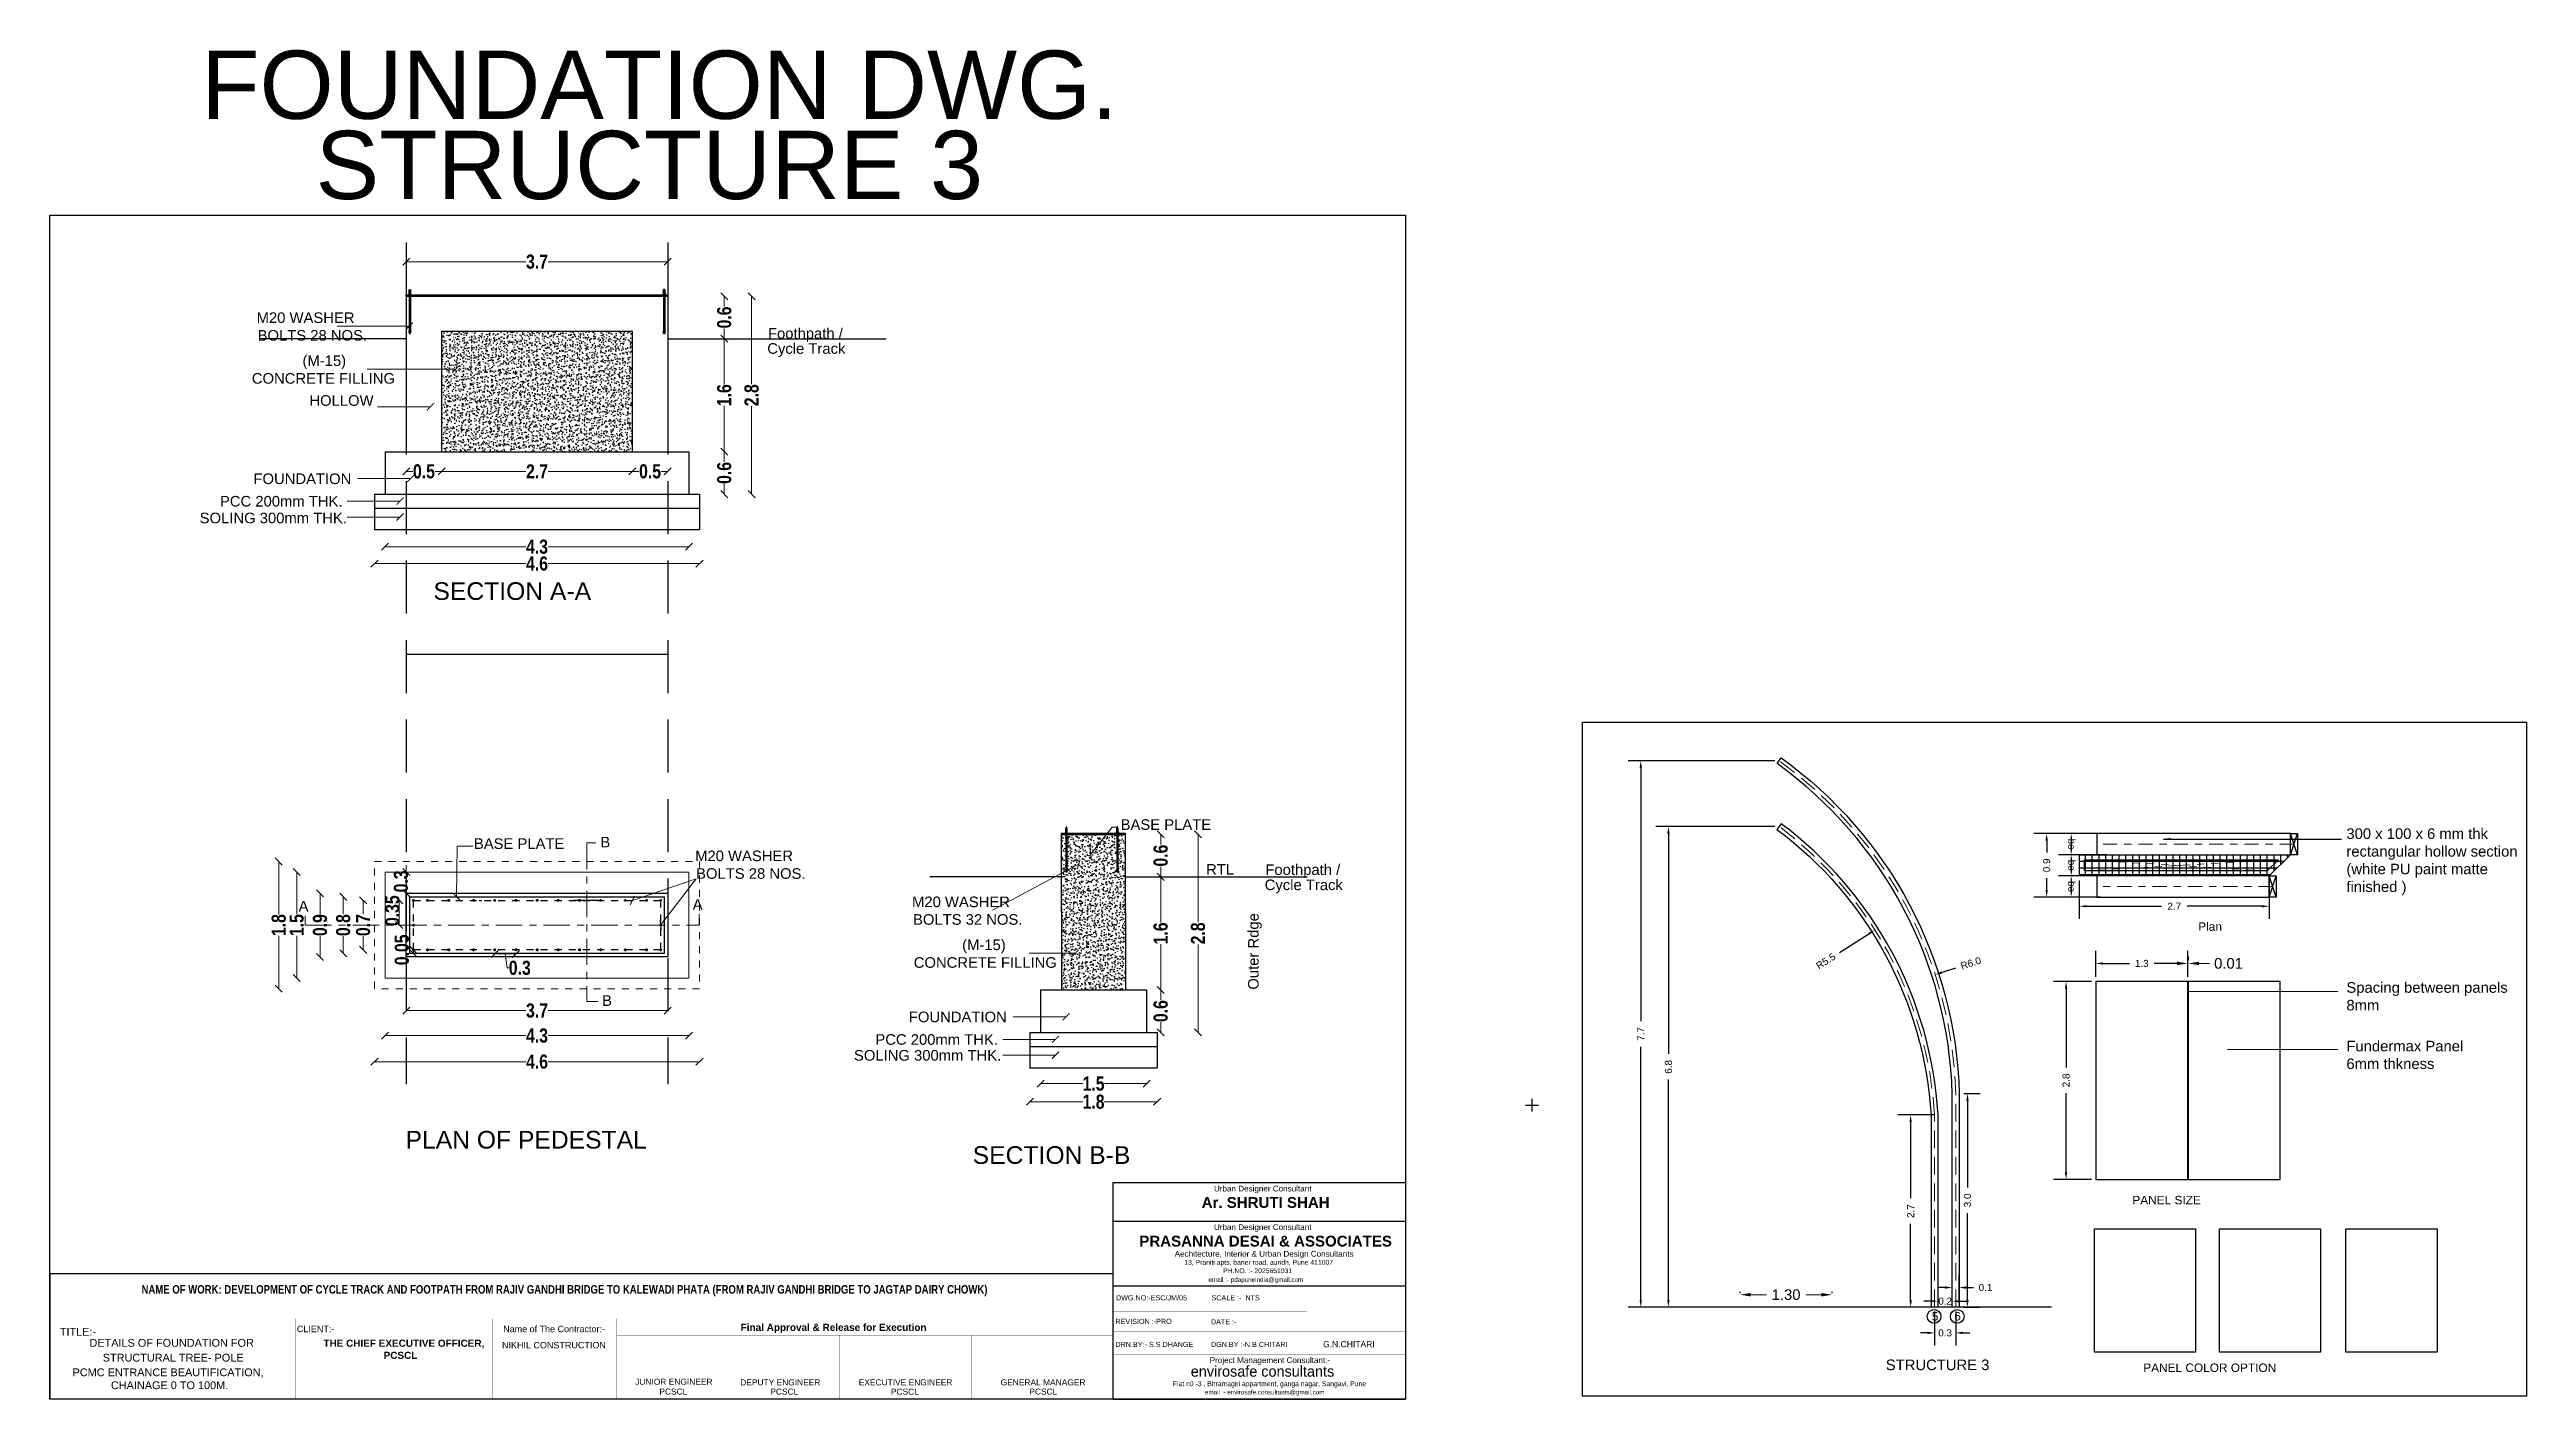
# Model space of a CAD drawing. Header units: metres. Extents: x 6 to 601, y -20 to 118.
# Drawn here: x 5.83 to 40.89, y 3.14 to 22.24 of the extents above; entities that cross this region are included whole.
import ezdxf
from ezdxf.enums import TextEntityAlignment as Align

# ---------------------------------------------------------------- set-up
doc = ezdxf.new("R2010")
doc.units = ezdxf.units.M
doc.header["$MEASUREMENT"] = 0
for name, pattern in [('ACAD_ISO02W100', [15, 12, -3]), ('CENTER', [2, 1.25, -0.25, 0.25, -0.25]), ('DASHDOT', [1, 0.5, -0.25, 0, -0.25]), ('DASHED2', [0.375, 0.25, -0.125]), ('HIDDEN', [0.375, 0.25, -0.125])]:
    doc.linetypes.add(name, pattern=pattern)
for name, color, linetype, lineweight in [('base plate', 40, 'Continuous', 30), ('boult', 142, 'Continuous', 30), ('foundation wall and slab', 7, 'Continuous', 30), ('grid', 8, 'ACAD_ISO02W100', 0)]:
    doc.layers.add(name, color=color, linetype=linetype, lineweight=lineweight)
for name, color, linetype in [('CENTER LINE', 6, 'CENTER'), ('DWG', 150, 'Continuous'), ('HATCH', 8, 'Continuous'), ('Name plate', 7, 'Continuous'), ('ProfileEdges', 7, 'Continuous'), ('SECTION', 7, 'Continuous')]:
    doc.layers.add(name, color=color, linetype=linetype)
doc.styles.add('AR', font='arial.ttf')
doc.styles.add('ARIAL', font='arialbd.ttf', dxfattribs={"width": 0.8})
doc.styles.add('COMIC SANS M.S.', font='comic.ttf')
doc.styles.add('PDF Arial', font='arial.ttf')
doc.styles.get("Standard").update_dxf_attribs({"font": 'arial.ttf'})
doc.styles.add('STYLE2', font='arial.ttf')
doc.dimstyles.new('PDA_Dimentions', dxfattribs={"dimtxt": 0.3, "dimasz": 0.1, "dimexe": 0.075, "dimexo": 0.625, "dimgap": 0.1, "dimtad": 1, "dimdsep": 46, "dimtxsty": 'ARIAL', "dimblk": 'ARCHTICK', "dimcen": 0.09, "dimadec": 0, "dimazin": 0, "dimtfac": 1, "dimtmove": 1, "dimatfit": 3, "dimldrblk": 'ARCHTICK', "dimfxl": 1, "dimfxlon": 1, "dimlwd": 9, "dimarcsym": 0})
doc.dimstyles.get("Standard").update_dxf_attribs({"dimtxt": 0.18, "dimasz": 0.18, "dimexe": 0.18, "dimexo": 0.0625, "dimgap": 0.09, "dimtad": 0, "dimdec": 4, "dimzin": 0, "dimdsep": 46, "dimtxsty": 'Standard', "dimcen": 0.09, "dimadec": 0, "dimazin": 0, "dimtfac": 1, "dimtdec": 4, "dimtofl": 0, "dimtmove": 0, "dimatfit": 3, "dimfxl": 1, "dimtolj": 1, "dimtzin": 0, "dimarcsym": 0})
picture_1 = doc.add_image_def('image1.png', size_in_pixel=(285, 348))
picture_2 = doc.add_image_def('image2.png', size_in_pixel=(250, 305))
picture_3 = doc.add_image_def('image3.png', size_in_pixel=(253, 342))

msp = doc.modelspace()

# ---------------------------------------------------------------- texts
at = {"color": 1, "linetype": 'CENTER', "lineweight": 13, "ltscale": 0.3, "style": 'PDF Arial'}
for s, p in [('B', (13.626, 10.949)), ('A', (9.355, 10.042)), ('A', (14.933, 10.067)), ('B', (13.65, 8.707)), ('B', (13.65, 8.707))]:
    msp.add_text(s, height=0.15, dxfattribs=at).set_placement(p)
at = {"layer": 'HATCH', "color": 7, "style": 'PDF Arial'}
for s, height, p in [('FOUNDATION DWG.', 0.9661, (14.463, 21.74)), ('STRUCTURE 3', 0.9661, (14.319, 20.605)), ('SECTION A-A', 0.25, (12.379, 14.576)), ('PLAN OF PEDESTAL', 0.25, (12.576, 6.814)), ('SECTION B-B', 0.25, (20.011, 6.597))]:
    msp.add_text(s, height=height, dxfattribs=at).set_placement(p, align=Align.MIDDLE_CENTER)
for s, p in [('M20 WASHER', (8.761, 18.369)), ('BOLTS 28 NOS.', (8.775, 18.119)), ('Foothpath / ', (15.998, 18.147)), ('(M-15)', (9.41, 17.761)), ('Cycle Track', (15.988, 17.933)), ('CONCRETE FILLING', (8.693, 17.51)), ('HOLLOW', (9.508, 17.197)), ('FOUNDATION', (8.716, 16.09)), ('PCC 200mm THK.', (8.242, 15.772)), ('SOLING 300mm THK.', (7.955, 15.535)), ('BASE PLATE', (20.989, 11.198)), ('BASE PLATE', (11.836, 10.928)), ('M20 WASHER', (14.967, 10.755)), ('BOLTS 28 NOS.', (14.981, 10.505)), ('RTL', (22.199, 10.564)), ('Foothpath / ', (23.037, 10.56)), ('M20 WASHER', (18.037, 10.104)), ('Cycle Track', (23.028, 10.345)), ('BOLTS 32 NOS.', (18.051, 9.855)), ('(M-15)', (18.746, 9.497)), ('CONCRETE FILLING', (18.061, 9.246)), ('FOUNDATION', (17.992, 8.476)), ('SOLING 300mm THK.', (17.215, 7.933)), ('PCC 200mm THK.', (17.518, 8.157))]:
    msp.add_text(s, height=0.15, dxfattribs=at).set_placement(p)
msp.add_text('Outer Rdge', height=0.15, rotation=90, dxfattribs=at).set_placement((22.942, 8.937))
at = {"layer": 'HATCH', "color": 7, "char_height": 0.12, "attachment_point": 7, "style": 'PDF Arial'}
for s, insert, width in [('Plan', (36.24, 9.768), 1.76394), ('PANEL SIZE', (35.308, 5.898), 1.76394), ('PANEL COLOR OPTION', (35.462, 3.526), 4.90796)]:
    msp.add_mtext(s, dxfattribs=dict(at, insert=insert, width=width))
at = {"layer": 'Name plate', "color": 224, "style": 'ARIAL'}
for s, p in [('Ar. SHRUTI SHAH', (23.041, 5.85)), ('PRASANNA DESAI & ASSOCIATES', (23.041, 5.303))]:
    msp.add_text(s, height=0.15255, dxfattribs=at).set_placement(p, align=Align.CENTER)
at = {"layer": 'Name plate', "style": 'STYLE2'}
for s, height, p in [('Urban Designer Consultant', 0.08191, (22.31, 6.082)), ('Urban Designer Consultant', 0.08191, (22.31, 5.536)), ('Aechitecture, Interior & Urban Design Consultants', 0.08191, (21.754, 5.159)), ('DWG.NO:-ESC/JM/05', 0.07281, (20.923, 4.541)), ('SCALE :-  NTS', 0.07281, (22.275, 4.541)), ('REVISION :-PRO', 0.07281, (20.915, 4.207)), ('DATE :- ', 0.0728, (22.267, 4.201)), ('TITLE:-', 0.1102, (5.976, 4.041)), ('CLIENT:- ', 0.091, (9.331, 4.091)), ('NIKHIL CONSTRUCTION', 0.09101, (12.234, 3.862)), ('Name of The Contractor:- ', 0.09101, (12.25, 4.091)), ('DRN.BY:- S.S.DHANGE', 0.07281, (20.915, 3.881)), ('DGN.BY :-N.B.CHITARI', 0.07281, (22.267, 3.881)), ('G.N.CHITARI', 0.08646, (23.854, 3.878)), ('Project Management Consultant:- ', 0.08191, (22.25, 3.654)), ('JUNIOR ENGINEER', 0.08501, (14.118, 3.347)), ('PCSCL', 0.085, (14.461, 3.208)), ('DEPUTY ENGINEER', 0.08501, (15.605, 3.338)), ('PCSCL', 0.085, (16.031, 3.208)), ('EXECUTIVE ENGINEER', 0.08501, (17.282, 3.338)), ('PCSCL', 0.085, (17.737, 3.208)), ('GENERAL MANAGER', 0.08501, (19.291, 3.338)), ('PCSCL', 0.085, (19.697, 3.208))]:
    msp.add_text(s, height=height, dxfattribs=at).set_placement(p)
at = {"layer": 'Name plate'}
for s, height, style, p in [('13, Praniti apts, baner road, aundh, Pune 411007     ', 0.06877, 'STYLE2', (23.009, 5.044)), ('PH.NO. :- 2025651031', 0.06877, 'STYLE2', (22.928, 4.926)), ('email :- pdapuneindia@gmail.com', 0.06348, 'STYLE2', (22.903, 4.803)), ('Final Approval & Release for Execution', 0.10082, 'ARIAL', (16.927, 4.109)), ('DETAILS OF FOUNDATION FOR ', 0.11024, 'STYLE2', (7.58, 3.885)), ('THE CHIEF EXECUTIVE OFFICER,', 0.10082, 'ARIAL', (10.845, 3.884)), ('PCMC ENTRANCE BEAUTIFICATION, ', 0.11024, 'STYLE2', (7.529, 3.468)), ('STRUCTURAL TREE- POLE', 0.11024, 'STYLE2', (7.58, 3.675)), ('PCSCL', 0.1008, 'ARIAL', (10.797, 3.713)), ('CHAINAGE 0 TO 100M.', 0.11024, 'STYLE2', (7.529, 3.285)), ('Flat n0 -3 , Bhramagiri appartment, ganga nagar, Sangavi, Pune', 0.06877, 'STYLE2', (23.096, 3.327)), ('email :- envirosafe.consultants@gmail.com', 0.06348, 'STYLE2', (23.028, 3.21))]:
    msp.add_text(s, height=height, dxfattribs=dict(at, style=style)).set_placement(p, align=Align.CENTER)
at = {"layer": 'Name plate', "color": 96, "style": 'COMIC SANS M.S.'}
msp.add_text('envirosafe consultants', height=0.15255, dxfattribs=at).set_placement((22.997, 3.461), align=Align.CENTER)
at = {"layer": 'ProfileEdges', "attachment_point": 1, "style": 'AR'}
for s, width, insert, char_height in [('300 x 100 x 6 mm thk rectangular hollow section   (white PU paint matte finished )', 2.76432, (38.337, 11.219), 0.15), ('Spacing between panels\\P8mm', 2.76432, (38.337, 9.043), 0.15), ('Fundermax Panel\\P6mm thkness', 2.76432, (38.337, 8.214), 0.15), ('5', 2.82683, (32.469, 4.375), 0.12), ('6', 2.82683, (32.787, 4.377), 0.12), ('STRUCTURE 3', 8.96778, (31.818, 3.704), 0.15)]:
    msp.add_mtext_dynamic_manual_height_columns(s, width=width, gutter_width=1, heights=[0], dxfattribs=dict(at, insert=insert, char_height=char_height))
at = {"layer": 'SECTION', "insert": (13.118, 4.757), "char_height": 0.120982, "width": 12.66539, "attachment_point": 2, "style": 'ARIAL'}
msp.add_mtext('NAME OF WORK: DEVELOPMENT OF CYCLE TRACK AND FOOTPATH FROM RAJIV GANDHI BRIDGE TO KALEWADI PHATA (FROM RAJIV GANDHI BRIDGE TO JAGTAP DAIRY CHOWK)', dxfattribs=at)

# ---------------------------------------------------------------- blocks, each defined once
blk = doc.blocks.new('_Oblique')
at = {"color": 0, "linetype": 'ByBlock', "lineweight": -2}
blk.add_line((-0.5, -0.5), (0.5, 0.5), dxfattribs=at)
blk = doc.blocks.new('*D28')
at = {"color": 0, "lineweight": 9, "transparency": 16777216}
for p, q in [((10.879, 16.269), (10.972, 16.269)), ((11.379, 16.269), (11.287, 16.269))]:
    blk.add_line(p, q, dxfattribs=at)
at = {"layer": 'Defpoints', "color": 0, "transparency": 16777216}
for p in [(10.879, 16.547), (11.379, 16.547), (11.379, 16.269)]:
    blk.add_point(p, dxfattribs=at)
at = {"color": 0, "lineweight": 9, "transparency": 16777216, "xscale": 0.1, "yscale": 0.1, "zscale": 0.1, "rotation": 180}
blk.add_blockref('_Oblique', (10.879, 16.269), dxfattribs=at)
at = {"color": 0, "lineweight": 9, "transparency": 16777216, "xscale": 0.1, "yscale": 0.1, "zscale": 0.1}
blk.add_blockref('_Oblique', (11.379, 16.269), dxfattribs=at)
at = {"color": 0, "transparency": 16777216, "insert": (11.129, 16.269), "char_height": 0.2, "attachment_point": 5, "style": 'ARIAL'}
blk.add_mtext('0.5', dxfattribs=at)
blk = doc.blocks.new('_ArchTick')
at = {"color": 0, "linetype": 'ByBlock', "const_width": 0.15}
blk.add_lwpolyline([(-0.5, -0.5), (0.5, 0.5)], dxfattribs=at)
blk = doc.blocks.new('*D29')
at = {"color": 0, "lineweight": 9, "transparency": 16777216}
for p, q in [((11.379, 16.269), (12.572, 16.269)), ((14.079, 16.269), (12.887, 16.269))]:
    blk.add_line(p, q, dxfattribs=at)
at = {"layer": 'Defpoints', "color": 0, "transparency": 16777216}
for p in [(11.379, 16.547), (14.079, 16.547), (14.079, 16.269)]:
    blk.add_point(p, dxfattribs=at)
at = {"color": 0, "lineweight": 9, "transparency": 16777216, "xscale": 0.1, "yscale": 0.1, "zscale": 0.1, "rotation": 180}
blk.add_blockref('_Oblique', (11.379, 16.269), dxfattribs=at)
at = {"color": 0, "lineweight": 9, "transparency": 16777216, "xscale": 0.1, "yscale": 0.1, "zscale": 0.1}
blk.add_blockref('_Oblique', (14.079, 16.269), dxfattribs=at)
at = {"color": 0, "transparency": 16777216, "insert": (12.729, 16.269), "char_height": 0.2, "attachment_point": 5, "style": 'ARIAL'}
blk.add_mtext('2.7', dxfattribs=at)
blk = doc.blocks.new('*D30')
at = {"color": 0, "lineweight": 9, "transparency": 16777216}
for p, q in [((14.079, 16.269), (14.172, 16.269)), ((14.579, 16.269), (14.487, 16.269))]:
    blk.add_line(p, q, dxfattribs=at)
at = {"layer": 'Defpoints', "color": 0, "transparency": 16777216}
for p in [(14.079, 16.547), (14.579, 16.547), (14.579, 16.269)]:
    blk.add_point(p, dxfattribs=at)
at = {"color": 0, "lineweight": 9, "transparency": 16777216, "xscale": 0.1, "yscale": 0.1, "zscale": 0.1, "rotation": 180}
blk.add_blockref('_Oblique', (14.079, 16.269), dxfattribs=at)
at = {"color": 0, "lineweight": 9, "transparency": 16777216, "xscale": 0.1, "yscale": 0.1, "zscale": 0.1}
blk.add_blockref('_Oblique', (14.579, 16.269), dxfattribs=at)
at = {"color": 0, "transparency": 16777216, "insert": (14.329, 16.269), "char_height": 0.2, "attachment_point": 5, "style": 'ARIAL'}
blk.add_mtext('0.5', dxfattribs=at)
blk = doc.blocks.new('*D3')
at = {"color": 0, "lineweight": 9, "transparency": 16777216}
for p, q in [((19.706, 7.351), (20.454, 7.351)), ((21.506, 7.351), (20.757, 7.351))]:
    blk.add_line(p, q, dxfattribs=at)
at = {"layer": 'Defpoints', "color": 0, "transparency": 16777216}
for p in [(19.706, 7.833), (21.506, 7.833), (21.506, 7.351)]:
    blk.add_point(p, dxfattribs=at)
at = {"color": 0, "lineweight": 9, "transparency": 16777216, "xscale": 0.1, "yscale": 0.1, "zscale": 0.1, "rotation": 180}
blk.add_blockref('_Oblique', (19.706, 7.351), dxfattribs=at)
at = {"color": 0, "lineweight": 9, "transparency": 16777216, "xscale": 0.1, "yscale": 0.1, "zscale": 0.1}
blk.add_blockref('_Oblique', (21.506, 7.351), dxfattribs=at)
at = {"color": 0, "transparency": 16777216, "insert": (20.606, 7.351), "char_height": 0.2, "attachment_point": 5, "style": 'ARIAL'}
blk.add_mtext('1.8', dxfattribs=at)
blk = doc.blocks.new('*D4')
at = {"color": 0, "lineweight": 9, "transparency": 16777216}
for p, q in [((21.556, 10.533), (21.556, 9.885)), ((21.556, 8.933), (21.556, 9.58))]:
    blk.add_line(p, q, dxfattribs=at)
at = {"layer": 'Defpoints', "color": 0, "transparency": 16777216}
for p in [(21.053, 10.533), (21.056, 8.933), (21.556, 8.933)]:
    blk.add_point(p, dxfattribs=at)
at = {"color": 0, "lineweight": 9, "transparency": 16777216, "xscale": 0.1, "yscale": 0.1, "zscale": 0.1}
for p, rotation in [((21.556, 10.533), 90), ((21.556, 8.933), 270)]:
    blk.add_blockref('_Oblique', p, dxfattribs=dict(at, rotation=rotation))
at = {"color": 0, "transparency": 16777216, "insert": (21.556, 9.733), "char_height": 0.2, "attachment_point": 5, "rotation": 90, "style": 'ARIAL'}
blk.add_mtext('1.6', dxfattribs=at)
blk = doc.blocks.new('*D5')
at = {"color": 0, "lineweight": 9, "transparency": 16777216}
for p, q in [((21.556, 8.933), (21.556, 8.79)), ((21.556, 8.333), (21.556, 8.476))]:
    blk.add_line(p, q, dxfattribs=at)
at = {"layer": 'Defpoints', "color": 0, "transparency": 16777216}
for p in [(21.356, 8.933), (21.556, 8.933), (21.356, 8.333)]:
    blk.add_point(p, dxfattribs=at)
at = {"color": 0, "lineweight": 9, "transparency": 16777216, "xscale": 0.1, "yscale": 0.1, "zscale": 0.1}
for p, rotation in [((21.556, 8.933), 90), ((21.556, 8.333), 270)]:
    blk.add_blockref('_Oblique', p, dxfattribs=dict(at, rotation=rotation))
at = {"color": 0, "transparency": 16777216, "insert": (21.556, 8.633), "char_height": 0.2, "attachment_point": 5, "rotation": 90, "style": 'ARIAL'}
blk.add_mtext('0.6', dxfattribs=at)
blk = doc.blocks.new('*D6')
at = {"color": 0, "lineweight": 9, "transparency": 16777216}
for p, q in [((19.856, 7.607), (20.453, 7.607)), ((21.356, 7.607), (20.759, 7.607))]:
    blk.add_line(p, q, dxfattribs=at)
at = {"layer": 'Defpoints', "color": 0, "transparency": 16777216}
for p in [(19.856, 8.333), (21.356, 8.333), (21.356, 7.607)]:
    blk.add_point(p, dxfattribs=at)
at = {"color": 0, "lineweight": 9, "transparency": 16777216, "xscale": 0.1, "yscale": 0.1, "zscale": 0.1, "rotation": 180}
blk.add_blockref('_Oblique', (19.856, 7.607), dxfattribs=at)
at = {"color": 0, "lineweight": 9, "transparency": 16777216, "xscale": 0.1, "yscale": 0.1, "zscale": 0.1}
blk.add_blockref('_Oblique', (21.356, 7.607), dxfattribs=at)
at = {"color": 0, "transparency": 16777216, "insert": (20.606, 7.607), "char_height": 0.2, "attachment_point": 5, "style": 'ARIAL'}
blk.add_mtext('1.5', dxfattribs=at)
blk = doc.blocks.new('*D7')
at = {"color": 0, "lineweight": 9, "transparency": 16777216}
for p, q in [((21.556, 11.133), (21.556, 10.99)), ((21.556, 10.533), (21.556, 10.676))]:
    blk.add_line(p, q, dxfattribs=at)
at = {"layer": 'Defpoints', "color": 0, "transparency": 16777216}
for p in [(21.053, 11.133), (21.556, 11.133), (21.053, 10.533)]:
    blk.add_point(p, dxfattribs=at)
at = {"color": 0, "lineweight": 9, "transparency": 16777216, "xscale": 0.1, "yscale": 0.1, "zscale": 0.1}
for p, rotation in [((21.556, 11.133), 90), ((21.556, 10.533), 270)]:
    blk.add_blockref('_Oblique', p, dxfattribs=dict(at, rotation=rotation))
at = {"color": 0, "transparency": 16777216, "insert": (21.556, 10.833), "char_height": 0.2, "attachment_point": 5, "rotation": 90, "style": 'ARIAL'}
blk.add_mtext('0.6', dxfattribs=at)
blk = doc.blocks.new('*D8')
at = {"color": 0, "lineweight": 9, "transparency": 16777216}
for p, q in [((22.084, 11.133), (22.084, 9.89)), ((22.084, 8.333), (22.084, 9.575))]:
    blk.add_line(p, q, dxfattribs=at)
at = {"layer": 'Defpoints', "color": 0, "transparency": 16777216}
for p in [(21.053, 11.133), (21.053, 8.333), (22.084, 8.333)]:
    blk.add_point(p, dxfattribs=at)
at = {"color": 0, "lineweight": 9, "transparency": 16777216, "xscale": 0.1, "yscale": 0.1, "zscale": 0.1}
for p, rotation in [((22.084, 11.133), 90), ((22.084, 8.333), 270)]:
    blk.add_blockref('_Oblique', p, dxfattribs=dict(at, rotation=rotation))
at = {"color": 0, "transparency": 16777216, "insert": (22.084, 9.733), "char_height": 0.2, "attachment_point": 5, "rotation": 90, "style": 'ARIAL'}
blk.add_mtext('2.8', dxfattribs=at)
blk = doc.blocks.new('*D9')
at = {"color": 0, "lineweight": 9, "transparency": 16777216}
for p, q in [((9.987, 10.25), (9.987, 10.006)), ((9.987, 9.45), (9.987, 9.695))]:
    blk.add_line(p, q, dxfattribs=at)
at = {"layer": 'Defpoints', "color": 0, "transparency": 16777216}
for p in [(10.929, 10.25), (9.987, 9.45), (10.929, 9.45)]:
    blk.add_point(p, dxfattribs=at)
at = {"color": 0, "lineweight": 9, "transparency": 16777216, "xscale": 0.1, "yscale": 0.1, "zscale": 0.1}
for p, rotation in [((9.987, 10.25), 90), ((9.987, 9.45), 270)]:
    blk.add_blockref('_Oblique', p, dxfattribs=dict(at, rotation=rotation))
at = {"color": 0, "transparency": 16777216, "insert": (9.987, 9.85), "char_height": 0.2, "attachment_point": 5, "rotation": 90, "style": 'ARIAL'}
blk.add_mtext('0.8', dxfattribs=at)
blk = doc.blocks.new('*D10')
at = {"color": 0, "lineweight": 9, "transparency": 16777216}
for p, q in [((9.658, 10.3), (9.658, 10.006)), ((9.658, 9.4), (9.658, 9.695))]:
    blk.add_line(p, q, dxfattribs=at)
at = {"layer": 'Defpoints', "color": 0, "transparency": 16777216}
for p in [(9.658, 10.3), (10.879, 10.3), (10.879, 9.4)]:
    blk.add_point(p, dxfattribs=at)
at = {"color": 0, "lineweight": 9, "transparency": 16777216, "xscale": 0.1, "yscale": 0.1, "zscale": 0.1}
for p, rotation in [((9.658, 10.3), 90), ((9.658, 9.4), 270)]:
    blk.add_blockref('_Oblique', p, dxfattribs=dict(at, rotation=rotation))
at = {"color": 0, "transparency": 16777216, "insert": (9.658, 9.85), "char_height": 0.2, "attachment_point": 5, "rotation": 90, "style": 'ARIAL'}
blk.add_mtext('0.9', dxfattribs=at)
blk = doc.blocks.new('*D11')
at = {"color": 0, "lineweight": 9, "transparency": 16777216}
for p, q in [((9.328, 10.6), (9.328, 10.003)), ((9.328, 9.1), (9.328, 9.697))]:
    blk.add_line(p, q, dxfattribs=at)
at = {"layer": 'Defpoints', "color": 0, "transparency": 16777216}
for p in [(10.579, 10.6), (9.328, 9.1), (10.579, 9.1)]:
    blk.add_point(p, dxfattribs=at)
at = {"color": 0, "lineweight": 9, "transparency": 16777216, "xscale": 0.1, "yscale": 0.1, "zscale": 0.1}
for p, rotation in [((9.328, 10.6), 90), ((9.328, 9.1), 270)]:
    blk.add_blockref('_Oblique', p, dxfattribs=dict(at, rotation=rotation))
at = {"color": 0, "transparency": 16777216, "insert": (9.328, 9.85), "char_height": 0.2, "attachment_point": 5, "rotation": 90, "style": 'ARIAL'}
blk.add_mtext('1.5', dxfattribs=at)
blk = doc.blocks.new('*D12')
at = {"color": 0, "lineweight": 9, "transparency": 16777216}
for p, q in [((9.074, 10.75), (9.074, 10.002)), ((9.074, 8.95), (9.074, 9.699))]:
    blk.add_line(p, q, dxfattribs=at)
at = {"layer": 'Defpoints', "color": 0, "transparency": 16777216}
for p in [(9.074, 10.75), (10.429, 10.75), (10.429, 8.95)]:
    blk.add_point(p, dxfattribs=at)
at = {"color": 0, "lineweight": 9, "transparency": 16777216, "xscale": 0.1, "yscale": 0.1, "zscale": 0.1}
for p, rotation in [((9.074, 10.75), 90), ((9.074, 8.95), 270)]:
    blk.add_blockref('_Oblique', p, dxfattribs=dict(at, rotation=rotation))
at = {"color": 0, "transparency": 16777216, "insert": (9.074, 9.85), "char_height": 0.2, "attachment_point": 5, "rotation": 90, "style": 'ARIAL'}
blk.add_mtext('1.8', dxfattribs=at)
blk = doc.blocks.new('*D13')
at = {"color": 0, "lineweight": 9, "transparency": 16777216}
for p, q in [((10.269, 10.2), (10.269, 10.006)), ((10.269, 9.5), (10.269, 9.695))]:
    blk.add_line(p, q, dxfattribs=at)
at = {"layer": 'Defpoints', "color": 0, "transparency": 16777216}
for p in [(10.269, 10.2), (10.979, 10.2), (10.979, 9.5)]:
    blk.add_point(p, dxfattribs=at)
at = {"color": 0, "lineweight": 9, "transparency": 16777216, "xscale": 0.1, "yscale": 0.1, "zscale": 0.1}
for p, rotation in [((10.269, 10.2), 90), ((10.269, 9.5), 270)]:
    blk.add_blockref('_Oblique', p, dxfattribs=dict(at, rotation=rotation))
at = {"color": 0, "transparency": 16777216, "insert": (10.269, 9.85), "char_height": 0.2, "attachment_point": 5, "rotation": 90, "style": 'ARIAL'}
blk.add_mtext('0.7', dxfattribs=at)
blk = doc.blocks.new('*D14')
at = {"color": 0, "lineweight": 9, "transparency": 16777216}
for p, q in [((10.579, 8.287), (12.571, 8.287)), ((14.879, 8.287), (12.888, 8.287))]:
    blk.add_line(p, q, dxfattribs=at)
at = {"layer": 'Defpoints', "color": 0, "transparency": 16777216}
for p in [(10.579, 9.1), (14.879, 9.1), (14.879, 8.287)]:
    blk.add_point(p, dxfattribs=at)
at = {"color": 0, "lineweight": 9, "transparency": 16777216, "xscale": 0.1, "yscale": 0.1, "zscale": 0.1, "rotation": 180}
blk.add_blockref('_Oblique', (10.579, 8.287), dxfattribs=at)
at = {"color": 0, "lineweight": 9, "transparency": 16777216, "xscale": 0.1, "yscale": 0.1, "zscale": 0.1}
blk.add_blockref('_Oblique', (14.879, 8.287), dxfattribs=at)
at = {"color": 0, "lineweight": 18, "transparency": 16777216, "insert": (12.729, 8.287), "char_height": 0.2, "attachment_point": 5, "style": 'ARIAL'}
blk.add_mtext('4.3', dxfattribs=at)
blk = doc.blocks.new('*D15')
at = {"color": 0, "lineweight": 9, "transparency": 16777216}
for p, q in [((10.879, 8.641), (12.573, 8.641)), ((14.579, 8.641), (12.886, 8.641))]:
    blk.add_line(p, q, dxfattribs=at)
at = {"layer": 'Defpoints', "color": 0, "transparency": 16777216}
for p in [(10.879, 9.4), (14.579, 9.4), (14.579, 8.641)]:
    blk.add_point(p, dxfattribs=at)
at = {"color": 0, "lineweight": 9, "transparency": 16777216, "xscale": 0.1, "yscale": 0.1, "zscale": 0.1, "rotation": 180}
blk.add_blockref('_Oblique', (10.879, 8.641), dxfattribs=at)
at = {"color": 0, "lineweight": 9, "transparency": 16777216, "xscale": 0.1, "yscale": 0.1, "zscale": 0.1}
blk.add_blockref('_Oblique', (14.579, 8.641), dxfattribs=at)
at = {"color": 0, "transparency": 16777216, "insert": (12.729, 8.641), "char_height": 0.2, "attachment_point": 5, "style": 'ARIAL'}
blk.add_mtext('3.7', dxfattribs=at)
blk = doc.blocks.new('*D16')
at = {"color": 0, "lineweight": 9, "transparency": 16777216}
for p, q in [((10.429, 7.918), (12.57, 7.918)), ((15.029, 7.918), (12.889, 7.918))]:
    blk.add_line(p, q, dxfattribs=at)
at = {"layer": 'Defpoints', "color": 0, "transparency": 16777216}
for p in [(10.429, 8.95), (15.029, 8.95), (15.029, 7.918)]:
    blk.add_point(p, dxfattribs=at)
at = {"color": 0, "lineweight": 9, "transparency": 16777216, "xscale": 0.1, "yscale": 0.1, "zscale": 0.1, "rotation": 180}
blk.add_blockref('_Oblique', (10.429, 7.918), dxfattribs=at)
at = {"color": 0, "lineweight": 9, "transparency": 16777216, "xscale": 0.1, "yscale": 0.1, "zscale": 0.1}
blk.add_blockref('_Oblique', (15.029, 7.918), dxfattribs=at)
at = {"color": 0, "lineweight": 18, "transparency": 16777216, "insert": (12.729, 7.918), "char_height": 0.2, "attachment_point": 5, "style": 'ARIAL'}
blk.add_mtext('4.6', dxfattribs=at)
blk = doc.blocks.new('*D17')
at = {"color": 0, "lineweight": 9, "transparency": 16777216}
blk.add_line((10.778, 9.85), (10.778, 10.2), dxfattribs=at)
at = {"layer": 'Defpoints', "color": 0, "transparency": 16777216}
for p in [(10.778, 10.2), (10.979, 10.2), (10.979, 9.85)]:
    blk.add_point(p, dxfattribs=at)
at = {"color": 0, "lineweight": 9, "transparency": 16777216, "xscale": 0.1, "yscale": 0.1, "zscale": 0.1}
for p, rotation in [((10.778, 10.2), 90), ((10.778, 9.85), 270)]:
    blk.add_blockref('_Oblique', p, dxfattribs=dict(at, rotation=rotation))
at = {"color": 0, "transparency": 16777216, "insert": (10.682, 10.054), "char_height": 0.2, "attachment_point": 5, "rotation": 90, "style": 'ARIAL'}
blk.add_mtext('0.35', dxfattribs=at)
blk = doc.blocks.new('*D18')
at = {"color": 0, "lineweight": 9, "transparency": 16777216}
for p, q in [((12.13, 9.443), (12.429, 9.443)), ((12.28, 9.443), (12.309, 9.245)), ((12.309, 9.245), (12.329, 9.245))]:
    blk.add_line(p, q, dxfattribs=at)
at = {"layer": 'Defpoints', "color": 0, "transparency": 16777216}
for p in [(12.13, 9.5), (12.429, 9.5), (12.429, 9.443)]:
    blk.add_point(p, dxfattribs=at)
at = {"color": 0, "lineweight": 9, "transparency": 16777216, "xscale": 0.1, "yscale": 0.1, "zscale": 0.1, "rotation": 180}
blk.add_blockref('_Oblique', (12.13, 9.443), dxfattribs=at)
at = {"color": 0, "lineweight": 9, "transparency": 16777216, "xscale": 0.1, "yscale": 0.1, "zscale": 0.1}
blk.add_blockref('_Oblique', (12.429, 9.443), dxfattribs=at)
at = {"color": 0, "transparency": 16777216, "insert": (12.485, 9.245), "char_height": 0.2, "attachment_point": 5, "style": 'ARIAL'}
blk.add_mtext('0.3', dxfattribs=at)
blk = doc.blocks.new('*D19')
at = {"color": 0, "lineweight": 9, "transparency": 16777216}
for p, q in [((10.879, 10.6), (10.879, 10.7)), ((10.879, 10.3), (10.879, 10.6)), ((10.879, 10.3), (10.879, 10.2))]:
    blk.add_line(p, q, dxfattribs=at)
at = {"layer": 'Defpoints', "color": 0, "transparency": 16777216}
for p in [(10.879, 10.6), (10.879, 10.6), (10.879, 10.3)]:
    blk.add_point(p, dxfattribs=at)
at = {"color": 0, "lineweight": 9, "transparency": 16777216, "xscale": 0.1, "yscale": 0.1, "zscale": 0.1}
for p, rotation in [((10.879, 10.6), 270), ((10.879, 10.3), 90)]:
    blk.add_blockref('_Oblique', p, dxfattribs=dict(at, rotation=rotation))
at = {"color": 0, "transparency": 16777216, "insert": (10.804, 10.469), "char_height": 0.2, "attachment_point": 5, "rotation": 90, "style": 'ARIAL'}
blk.add_mtext('0.3', dxfattribs=at)
blk = doc.blocks.new('*D20')
at = {"color": 0, "lineweight": 9, "transparency": 16777216}
blk.add_line((10.979, 9.45), (10.979, 9.5), dxfattribs=at)
at = {"layer": 'Defpoints', "color": 0, "transparency": 16777216}
for p in [(10.979, 9.5), (10.979, 9.5), (10.979, 9.45)]:
    blk.add_point(p, dxfattribs=at)
at = {"color": 0, "lineweight": 9, "transparency": 16777216, "xscale": 0.1, "yscale": 0.1, "zscale": 0.1}
for p, rotation in [((10.979, 9.5), 90), ((10.979, 9.45), 270)]:
    blk.add_blockref('_Oblique', p, dxfattribs=dict(at, rotation=rotation))
at = {"color": 0, "transparency": 16777216, "insert": (10.817, 9.5), "char_height": 0.2, "attachment_point": 5, "rotation": 90, "style": 'ARIAL'}
blk.add_mtext('0.05', dxfattribs=at)
blk = doc.blocks.new('*D21')
at = {"color": 0, "lineweight": 9, "transparency": 16777216}
for p, q in [((10.879, 19.236), (12.573, 19.236)), ((14.579, 19.236), (12.886, 19.236))]:
    blk.add_line(p, q, dxfattribs=at)
at = {"layer": 'Defpoints', "color": 0, "transparency": 16777216}
for p in [(10.879, 19.236), (10.879, 18.447), (14.579, 18.447)]:
    blk.add_point(p, dxfattribs=at)
at = {"color": 0, "lineweight": 9, "transparency": 16777216, "xscale": 0.1, "yscale": 0.1, "zscale": 0.1, "rotation": 180}
blk.add_blockref('_Oblique', (10.879, 19.236), dxfattribs=at)
at = {"color": 0, "lineweight": 9, "transparency": 16777216, "xscale": 0.1, "yscale": 0.1, "zscale": 0.1}
blk.add_blockref('_Oblique', (14.579, 19.236), dxfattribs=at)
at = {"color": 0, "transparency": 16777216, "insert": (12.729, 19.236), "char_height": 0.2, "attachment_point": 5, "style": 'ARIAL'}
blk.add_mtext('3.7', dxfattribs=at)
blk = doc.blocks.new('*D22')
at = {"color": 0, "lineweight": 9, "transparency": 16777216}
for p, q in [((10.429, 14.965), (12.57, 14.965)), ((15.029, 14.965), (12.889, 14.965))]:
    blk.add_line(p, q, dxfattribs=at)
at = {"layer": 'Defpoints', "color": 0, "transparency": 16777216}
for p in [(10.429, 15.447), (15.029, 15.447), (15.029, 14.965)]:
    blk.add_point(p, dxfattribs=at)
at = {"color": 0, "lineweight": 9, "transparency": 16777216, "xscale": 0.1, "yscale": 0.1, "zscale": 0.1, "rotation": 180}
blk.add_blockref('_Oblique', (10.429, 14.965), dxfattribs=at)
at = {"color": 0, "lineweight": 9, "transparency": 16777216, "xscale": 0.1, "yscale": 0.1, "zscale": 0.1}
blk.add_blockref('_Oblique', (15.029, 14.965), dxfattribs=at)
at = {"color": 0, "transparency": 16777216, "insert": (12.729, 14.965), "char_height": 0.2, "attachment_point": 5, "style": 'ARIAL'}
blk.add_mtext('4.6', dxfattribs=at)
blk = doc.blocks.new('*D23')
at = {"color": 0, "lineweight": 9, "transparency": 16777216}
for p, q in [((10.579, 15.203), (12.571, 15.203)), ((14.879, 15.203), (12.888, 15.203))]:
    blk.add_line(p, q, dxfattribs=at)
at = {"layer": 'Defpoints', "color": 0, "transparency": 16777216}
for p in [(10.579, 15.947), (14.879, 15.947), (14.879, 15.203)]:
    blk.add_point(p, dxfattribs=at)
at = {"color": 0, "lineweight": 9, "transparency": 16777216, "xscale": 0.1, "yscale": 0.1, "zscale": 0.1, "rotation": 180}
blk.add_blockref('_Oblique', (10.579, 15.203), dxfattribs=at)
at = {"color": 0, "lineweight": 9, "transparency": 16777216, "xscale": 0.1, "yscale": 0.1, "zscale": 0.1}
blk.add_blockref('_Oblique', (14.879, 15.203), dxfattribs=at)
at = {"color": 0, "transparency": 16777216, "insert": (12.729, 15.203), "char_height": 0.2, "attachment_point": 5, "style": 'ARIAL'}
blk.add_mtext('4.3', dxfattribs=at)
blk = doc.blocks.new('*D24')
at = {"color": 0, "lineweight": 9, "transparency": 16777216}
for p, q in [((15.766, 18.747), (15.766, 17.505)), ((15.766, 15.947), (15.766, 17.19))]:
    blk.add_line(p, q, dxfattribs=at)
at = {"layer": 'Defpoints', "color": 0, "transparency": 16777216}
for p in [(14.579, 18.747), (14.879, 15.947), (15.766, 15.947)]:
    blk.add_point(p, dxfattribs=at)
at = {"color": 0, "lineweight": 9, "transparency": 16777216, "xscale": 0.1, "yscale": 0.1, "zscale": 0.1}
for p, rotation in [((15.766, 18.747), 90), ((15.766, 15.947), 270)]:
    blk.add_blockref('_Oblique', p, dxfattribs=dict(at, rotation=rotation))
at = {"color": 0, "transparency": 16777216, "insert": (15.766, 17.347), "char_height": 0.2, "attachment_point": 5, "rotation": 90, "style": 'ARIAL'}
blk.add_mtext('2.8', dxfattribs=at)
blk = doc.blocks.new('*D25')
at = {"color": 0, "lineweight": 9, "transparency": 16777216}
for p, q in [((15.379, 18.147), (15.379, 17.5)), ((15.379, 16.547), (15.379, 17.195))]:
    blk.add_line(p, q, dxfattribs=at)
at = {"layer": 'Defpoints', "color": 0, "transparency": 16777216}
for p in [(14.876, 18.147), (14.879, 16.547), (15.379, 16.547)]:
    blk.add_point(p, dxfattribs=at)
at = {"color": 0, "lineweight": 9, "transparency": 16777216, "xscale": 0.1, "yscale": 0.1, "zscale": 0.1}
for p, rotation in [((15.379, 18.147), 90), ((15.379, 16.547), 270)]:
    blk.add_blockref('_Oblique', p, dxfattribs=dict(at, rotation=rotation))
at = {"color": 0, "transparency": 16777216, "insert": (15.379, 17.347), "char_height": 0.2, "attachment_point": 5, "rotation": 90, "style": 'ARIAL'}
blk.add_mtext('1.6', dxfattribs=at)
blk = doc.blocks.new('*D26')
at = {"color": 0, "lineweight": 9, "transparency": 16777216}
for p, q in [((15.379, 16.547), (15.379, 16.404)), ((15.379, 15.947), (15.379, 16.091))]:
    blk.add_line(p, q, dxfattribs=at)
at = {"layer": 'Defpoints', "color": 0, "transparency": 16777216}
for p in [(15.179, 16.547), (15.379, 16.547), (15.179, 15.947)]:
    blk.add_point(p, dxfattribs=at)
at = {"color": 0, "lineweight": 9, "transparency": 16777216, "xscale": 0.1, "yscale": 0.1, "zscale": 0.1}
for p, rotation in [((15.379, 16.547), 90), ((15.379, 15.947), 270)]:
    blk.add_blockref('_Oblique', p, dxfattribs=dict(at, rotation=rotation))
at = {"color": 0, "transparency": 16777216, "insert": (15.379, 16.247), "char_height": 0.2, "attachment_point": 5, "rotation": 90, "style": 'ARIAL'}
blk.add_mtext('0.6', dxfattribs=at)
blk = doc.blocks.new('*D27')
at = {"color": 0, "lineweight": 9, "transparency": 16777216}
for p, q in [((15.379, 18.747), (15.379, 18.604)), ((15.379, 18.147), (15.379, 18.291))]:
    blk.add_line(p, q, dxfattribs=at)
at = {"layer": 'Defpoints', "color": 0, "transparency": 16777216}
for p in [(14.429, 18.747), (15.379, 18.747), (14.429, 18.147)]:
    blk.add_point(p, dxfattribs=at)
at = {"color": 0, "lineweight": 9, "transparency": 16777216, "xscale": 0.1, "yscale": 0.1, "zscale": 0.1}
for p, rotation in [((15.379, 18.747), 90), ((15.379, 18.147), 270)]:
    blk.add_blockref('_Oblique', p, dxfattribs=dict(at, rotation=rotation))
at = {"color": 0, "transparency": 16777216, "insert": (15.379, 18.447), "char_height": 0.2, "attachment_point": 5, "rotation": 90, "style": 'ARIAL'}
blk.add_mtext('0.6', dxfattribs=at)
blk = doc.blocks.new('*D32')
at = {"layer": 'Defpoints', "color": 0, "transparency": 16777216}
for p in [(35.003, 11.146), (34.441, 10.846), (35.003, 10.846)]:
    blk.add_point(p, dxfattribs=at)
at = {"layer": 'grid', "color": 0, "lineweight": -2, "transparency": 16777216}
for p, q in [((34.94, 11.146), (34.261, 11.146)), ((34.441, 11.096), (34.441, 10.896)), ((34.94, 10.846), (34.261, 10.846))]:
    blk.add_line(p, q, dxfattribs=at)
at = {"layer": 'grid', "color": 0, "transparency": 16777216}
for points in [[(34.433, 11.096), (34.45, 11.096), (34.441, 11.146)], [(34.433, 10.896), (34.45, 10.896), (34.441, 10.846)]]:
    blk.add_solid(points, dxfattribs=at)
at = {"layer": 'grid', "color": 0, "transparency": 16777216, "insert": (34.441, 10.996), "char_height": 0.1, "attachment_point": 5, "rotation": 90}
blk.add_mtext('\\A1;eq', dxfattribs=at)
blk = doc.blocks.new('*D33')
at = {"layer": 'Defpoints', "color": 0, "transparency": 16777216}
for p in [(34.441, 10.546), (34.916, 10.846), (34.916, 10.546)]:
    blk.add_point(p, dxfattribs=at)
at = {"layer": 'grid', "color": 0, "lineweight": -2, "transparency": 16777216}
for p, q in [((34.854, 10.846), (34.261, 10.846)), ((34.854, 10.546), (34.261, 10.546)), ((34.441, 10.796), (34.441, 10.596))]:
    blk.add_line(p, q, dxfattribs=at)
at = {"layer": 'grid', "color": 0, "transparency": 16777216}
for points in [[(34.433, 10.796), (34.45, 10.796), (34.441, 10.846)], [(34.433, 10.596), (34.45, 10.596), (34.441, 10.546)]]:
    blk.add_solid(points, dxfattribs=at)
at = {"layer": 'grid', "color": 0, "transparency": 16777216, "insert": (34.441, 10.696), "char_height": 0.1, "attachment_point": 5, "rotation": 90}
blk.add_mtext('\\A1;eq', dxfattribs=at)
blk = doc.blocks.new('*D34')
at = {"layer": 'Defpoints', "color": 0, "transparency": 16777216}
for p in [(34.916, 10.546), (34.441, 10.246), (34.916, 10.246)]:
    blk.add_point(p, dxfattribs=at)
at = {"layer": 'grid', "color": 0, "lineweight": -2, "transparency": 16777216}
for p, q in [((34.854, 10.546), (34.261, 10.546)), ((34.854, 10.246), (34.261, 10.246)), ((34.441, 10.496), (34.441, 10.296))]:
    blk.add_line(p, q, dxfattribs=at)
at = {"layer": 'grid', "color": 0, "transparency": 16777216}
for points in [[(34.433, 10.496), (34.45, 10.496), (34.441, 10.546)], [(34.433, 10.296), (34.45, 10.296), (34.441, 10.246)]]:
    blk.add_solid(points, dxfattribs=at)
at = {"layer": 'grid', "color": 0, "transparency": 16777216, "insert": (34.441, 10.396), "char_height": 0.1, "attachment_point": 5, "rotation": 90}
blk.add_mtext('\\A1;eq', dxfattribs=at)
blk = doc.blocks.new('*D35')
at = {"layer": 'Defpoints', "color": 0, "transparency": 16777216}
for p in [(34.807, 11.146), (34.095, 10.246), (34.807, 10.246)]:
    blk.add_point(p, dxfattribs=at)
at = {"layer": 'grid', "color": 0, "lineweight": -2, "transparency": 16777216}
for p, q in [((34.744, 11.146), (33.915, 11.146)), ((34.095, 11.046), (34.095, 10.877)), ((34.744, 10.246), (33.915, 10.246)), ((34.095, 10.346), (34.095, 10.515))]:
    blk.add_line(p, q, dxfattribs=at)
at = {"layer": 'grid', "color": 0, "transparency": 16777216}
for points in [[(34.078, 11.046), (34.111, 11.046), (34.095, 11.146)], [(34.078, 10.346), (34.111, 10.346), (34.095, 10.246)]]:
    blk.add_solid(points, dxfattribs=at)
at = {"layer": 'grid', "color": 0, "transparency": 16777216, "insert": (34.095, 10.696), "char_height": 0.1, "attachment_point": 5, "rotation": 90}
blk.add_mtext('\\A1;0.9', dxfattribs=at)
blk = doc.blocks.new('*D40')
at = {"layer": 'Defpoints', "color": 0, "transparency": 16777216}
for p in [(34.557, 10.546), (37.244, 10.546), (37.244, 10.117)]:
    blk.add_point(p, dxfattribs=at)
at = {"layer": 'grid', "color": 0, "lineweight": -2, "transparency": 16777216}
for p, q in [((34.557, 10.483), (34.557, 9.937)), ((37.244, 10.483), (37.244, 9.937)), ((34.657, 10.117), (35.719, 10.117)), ((37.144, 10.117), (36.083, 10.117))]:
    blk.add_line(p, q, dxfattribs=at)
at = {"layer": 'grid', "color": 0, "transparency": 16777216}
for points in [[(34.657, 10.133), (34.657, 10.1), (34.557, 10.117)], [(37.144, 10.133), (37.144, 10.1), (37.244, 10.117)]]:
    blk.add_solid(points, dxfattribs=at)
at = {"layer": 'grid', "color": 0, "transparency": 16777216, "insert": (35.901, 10.117), "char_height": 0.1, "attachment_point": 5}
blk.add_mtext('\\A1;2.7', dxfattribs=at)
blk = doc.blocks.new('*D41')
at = {"layer": 'Defpoints', "color": 0, "transparency": 16777216}
for p in [(36.091, 9.308), (34.791, 9.053), (36.091, 9.053)]:
    blk.add_point(p, dxfattribs=at)
at = {"layer": 'grid', "color": 0, "lineweight": -2, "transparency": 16777216}
for p, q in [((34.791, 9.116), (34.791, 9.488)), ((36.091, 9.116), (36.091, 9.488)), ((34.891, 9.308), (35.265, 9.308)), ((35.991, 9.308), (35.617, 9.308))]:
    blk.add_line(p, q, dxfattribs=at)
at = {"layer": 'grid', "color": 0, "transparency": 16777216}
for points in [[(34.891, 9.324), (34.891, 9.291), (34.791, 9.308)], [(35.991, 9.324), (35.991, 9.291), (36.091, 9.308)]]:
    blk.add_solid(points, dxfattribs=at)
at = {"layer": 'grid', "color": 0, "transparency": 16777216, "insert": (35.441, 9.308), "char_height": 0.1, "attachment_point": 5}
blk.add_mtext('\\A1;1.3', dxfattribs=at)
blk = doc.blocks.new('*D42')
at = {"layer": 'Defpoints', "color": 0, "transparency": 16777216}
for p in [(34.791, 9.053), (34.37, 6.253), (34.791, 6.253)]:
    blk.add_point(p, dxfattribs=at)
at = {"layer": 'grid', "color": 0, "lineweight": -2, "transparency": 16777216}
for p, q in [((34.728, 9.053), (34.19, 9.053)), ((34.37, 8.953), (34.37, 7.835)), ((34.37, 6.353), (34.37, 7.471)), ((34.728, 6.253), (34.19, 6.253))]:
    blk.add_line(p, q, dxfattribs=at)
at = {"layer": 'grid', "color": 0, "transparency": 16777216}
for points in [[(34.353, 8.953), (34.386, 8.953), (34.37, 9.053)], [(34.353, 6.353), (34.386, 6.353), (34.37, 6.253)]]:
    blk.add_solid(points, dxfattribs=at)
at = {"layer": 'grid', "color": 0, "transparency": 16777216, "insert": (34.37, 7.653), "char_height": 0.1, "attachment_point": 5, "rotation": 90}
blk.add_mtext('\\A1;2.8', dxfattribs=at)
blk = doc.blocks.new('*D36')
at = {"layer": 'Defpoints', "color": 0, "transparency": 16777216}
for p in [(31.057, 4.621), (29.757, 4.445), (31.057, 4.445)]:
    blk.add_point(p, dxfattribs=at)
at = {"layer": 'grid', "color": 0, "lineweight": -2, "transparency": 16777216}
for p, q in [((29.757, 4.645), (29.757, 4.661)), ((31.057, 4.645), (31.057, 4.661))]:
    blk.add_line(p, q, dxfattribs=at)
at = {"layer": 'grid', "color": 0, "lineweight": 5, "transparency": 16777216}
for p, q in [((29.907, 4.621), (30.13, 4.621)), ((30.907, 4.621), (30.685, 4.621))]:
    blk.add_line(p, q, dxfattribs=at)
at = {"layer": 'grid', "color": 0, "transparency": 16777216}
for points in [[(29.907, 4.646), (29.907, 4.596), (29.757, 4.621)], [(30.907, 4.646), (30.907, 4.596), (31.057, 4.621)]]:
    blk.add_solid(points, dxfattribs=at)
at = {"layer": 'grid', "color": 0, "transparency": 16777216, "insert": (30.407, 4.621), "char_height": 0.15, "attachment_point": 5}
blk.add_mtext('\\A1;1.30', dxfattribs=at)
blk = doc.blocks.new('*D37')
at = {"layer": 'Defpoints', "color": 0, "transparency": 16777216}
for p in [(36.091, 9.207), (36.099, 9.308), (36.099, 9.207)]:
    blk.add_point(p, dxfattribs=at)
at = {"layer": 'grid', "color": 0, "lineweight": 5, "transparency": 16777216}
for p, q in [((35.941, 9.308), (35.791, 9.308)), ((36.249, 9.308), (36.399, 9.308))]:
    blk.add_line(p, q, dxfattribs=at)
at = {"layer": 'grid', "color": 0, "lineweight": -2, "transparency": 16777216}
for p, q in [((36.091, 9.407), (36.091, 9.348)), ((36.099, 9.407), (36.099, 9.348))]:
    blk.add_line(p, q, dxfattribs=at)
at = {"layer": 'grid', "color": 0, "transparency": 16777216}
for points in [[(35.941, 9.333), (35.941, 9.283), (36.091, 9.308)], [(36.249, 9.333), (36.249, 9.283), (36.099, 9.308)]]:
    blk.add_solid(points, dxfattribs=at)
at = {"layer": 'grid', "color": 0, "transparency": 16777216, "insert": (36.669, 9.308), "char_height": 0.15, "attachment_point": 5}
blk.add_mtext('\\A1;0.01', dxfattribs=at)
blk = doc.blocks.new('*D38')
at = {"color": 0, "lineweight": -2, "transparency": 16777216}
for p, q in [((32.921, 7.466), (33.154, 7.466)), ((32.974, 7.366), (32.974, 6.136)), ((32.974, 4.545), (32.974, 5.775)), ((32.921, 4.445), (33.154, 4.445))]:
    blk.add_line(p, q, dxfattribs=at)
at = {"color": 0, "transparency": 16777216}
for points in [[(32.957, 7.366), (32.991, 7.366), (32.974, 7.466)], [(32.957, 4.545), (32.991, 4.545), (32.974, 4.445)]]:
    blk.add_solid(points, dxfattribs=at)
at = {"layer": 'Defpoints', "color": 0, "transparency": 16777216}
for p in [(32.858, 7.466), (32.858, 4.445), (32.974, 4.445)]:
    blk.add_point(p, dxfattribs=at)
at = {"color": 0, "transparency": 16777216, "insert": (32.974, 5.956), "char_height": 0.1, "attachment_point": 5, "rotation": 90}
blk.add_mtext('\\A1;3.0', dxfattribs=at)
blk = doc.blocks.new('*D44')
at = {"color": 0, "lineweight": -2, "transparency": 16777216}
for p, q in [((30.246, 11.245), (28.562, 11.245)), ((28.742, 11.145), (28.742, 8.027)), ((28.742, 4.545), (28.742, 7.664)), ((30.246, 4.445), (28.562, 4.445))]:
    blk.add_line(p, q, dxfattribs=at)
at = {"color": 0, "transparency": 16777216}
for points in [[(28.725, 11.145), (28.758, 11.145), (28.742, 11.245)], [(28.725, 4.545), (28.758, 4.545), (28.742, 4.445)]]:
    blk.add_solid(points, dxfattribs=at)
at = {"layer": 'Defpoints', "color": 0, "transparency": 16777216}
for p in [(30.308, 11.245), (28.742, 4.445), (30.308, 4.445)]:
    blk.add_point(p, dxfattribs=at)
at = {"color": 0, "transparency": 16777216, "insert": (28.742, 7.845), "char_height": 0.1, "attachment_point": 5, "rotation": 90}
blk.add_mtext('\\A1;6.8', dxfattribs=at)
blk = doc.blocks.new('*D45')
at = {"color": 0, "lineweight": -2, "transparency": 16777216}
for p, q in [((30.246, 12.176), (28.17, 12.176)), ((28.35, 12.076), (28.35, 8.491)), ((28.35, 4.545), (28.35, 8.13)), ((30.246, 4.445), (28.17, 4.445))]:
    blk.add_line(p, q, dxfattribs=at)
at = {"color": 0, "transparency": 16777216}
for points in [[(28.334, 12.076), (28.367, 12.076), (28.35, 12.176)], [(28.334, 4.545), (28.367, 4.545), (28.35, 4.445)]]:
    blk.add_solid(points, dxfattribs=at)
at = {"layer": 'Defpoints', "color": 0, "transparency": 16777216}
for p in [(30.308, 12.176), (28.35, 4.445), (30.308, 4.445)]:
    blk.add_point(p, dxfattribs=at)
at = {"color": 0, "transparency": 16777216, "insert": (28.35, 8.31), "char_height": 0.1, "attachment_point": 5, "rotation": 90}
blk.add_mtext('\\A1;7.7', dxfattribs=at)
blk = doc.blocks.new('*D46')
at = {"color": 0, "lineweight": -2, "transparency": 16777216}
for p, q in [((32.496, 7.164), (31.99, 7.164)), ((32.17, 7.064), (32.17, 5.986)), ((32.17, 4.545), (32.17, 5.623)), ((32.496, 4.445), (31.99, 4.445))]:
    blk.add_line(p, q, dxfattribs=at)
at = {"color": 0, "transparency": 16777216}
for points in [[(32.153, 7.064), (32.187, 7.064), (32.17, 7.164)], [(32.153, 4.545), (32.187, 4.545), (32.17, 4.445)]]:
    blk.add_solid(points, dxfattribs=at)
at = {"layer": 'Defpoints', "color": 0, "transparency": 16777216}
for p in [(32.558, 7.164), (32.17, 4.445), (32.558, 4.445)]:
    blk.add_point(p, dxfattribs=at)
at = {"color": 0, "transparency": 16777216, "insert": (32.17, 5.804), "char_height": 0.1, "attachment_point": 5, "rotation": 90}
blk.add_mtext('\\A1;2.7', dxfattribs=at)
blk = doc.blocks.new('*D48')
at = {"color": 0, "lineweight": -2, "transparency": 16777216}
blk.add_line((31.163, 9.463), (31.58, 9.727), dxfattribs=at)
at = {"color": 0, "transparency": 16777216}
blk.add_solid([(31.571, 9.741), (31.589, 9.713), (31.664, 9.781)], dxfattribs=at)
at = {"layer": 'Defpoints', "color": 0, "transparency": 16777216}
for p in [(31.664, 9.781), (27.018, 6.838)]:
    blk.add_point(p, dxfattribs=at)
at = {"color": 0, "transparency": 16777216, "insert": (30.969, 9.341), "char_height": 0.1, "attachment_point": 5, "rotation": 32.3479}
blk.add_mtext('\\A1;R5.5', dxfattribs=at)
blk = doc.blocks.new('*D49')
at = {"color": 0, "lineweight": -2, "transparency": 16777216}
for p, q in [((32.803, 9.242), (32.614, 9.18)), ((26.811, 7.211), (26.811, 7.391)), ((26.721, 7.301), (26.901, 7.301))]:
    blk.add_line(p, q, dxfattribs=at)
at = {"color": 0, "transparency": 16777216}
blk.add_solid([(32.609, 9.196), (32.619, 9.164), (32.519, 9.15)], dxfattribs=at)
at = {"layer": 'Defpoints', "color": 0, "transparency": 16777216}
for p in [(32.519, 9.15), (26.811, 7.301)]:
    blk.add_point(p, dxfattribs=at)
at = {"color": 0, "transparency": 16777216, "insert": (33.021, 9.312), "char_height": 0.1, "attachment_point": 5, "rotation": 17.9452}
blk.add_mtext('\\A1;R6.0', dxfattribs=at)
blk = doc.blocks.new('*D50')
at = {"color": 0, "lineweight": -2, "transparency": 16777216}
for p, q in [((32.508, 4.383), (32.508, 3.901)), ((32.808, 4.383), (32.808, 3.901)), ((32.408, 4.081), (32.308, 4.081)), ((32.908, 4.081), (33.008, 4.081))]:
    blk.add_line(p, q, dxfattribs=at)
at = {"color": 0, "transparency": 16777216}
for points in [[(32.408, 4.098), (32.408, 4.064), (32.508, 4.081)], [(32.908, 4.098), (32.908, 4.064), (32.808, 4.081)]]:
    blk.add_solid(points, dxfattribs=at)
at = {"layer": 'Defpoints', "color": 0, "transparency": 16777216}
for p in [(32.508, 4.445), (32.808, 4.445), (32.808, 4.081)]:
    blk.add_point(p, dxfattribs=at)
at = {"color": 0, "transparency": 16777216, "insert": (32.658, 4.081), "char_height": 0.1, "attachment_point": 5}
blk.add_mtext('\\A1;0.3', dxfattribs=at)
blk = doc.blocks.new('*D51')
at = {"color": 0, "lineweight": -2, "transparency": 16777216}
for p, q in [((32.658, 4.722), (32.558, 4.722)), ((32.758, 4.508), (32.758, 4.902)), ((32.858, 4.508), (32.858, 4.902)), ((32.958, 4.722), (33.058, 4.722))]:
    blk.add_line(p, q, dxfattribs=at)
at = {"color": 0, "transparency": 16777216}
for points in [[(32.658, 4.739), (32.658, 4.705), (32.758, 4.722)], [(32.958, 4.739), (32.958, 4.705), (32.858, 4.722)]]:
    blk.add_solid(points, dxfattribs=at)
at = {"layer": 'Defpoints', "color": 0, "transparency": 16777216}
for p in [(32.858, 4.722), (32.758, 4.445), (32.858, 4.445)]:
    blk.add_point(p, dxfattribs=at)
at = {"color": 0, "transparency": 16777216, "insert": (33.229, 4.722), "char_height": 0.1, "attachment_point": 5}
blk.add_mtext('\\A1;0.1', dxfattribs=at)
blk = doc.blocks.new('*D39')
at = {"color": 0, "lineweight": -2, "transparency": 16777216}
for p, q in [((32.558, 4.508), (32.558, 4.709)), ((32.758, 4.508), (32.758, 4.709)), ((32.458, 4.529), (32.358, 4.529)), ((32.858, 4.529), (32.958, 4.529))]:
    blk.add_line(p, q, dxfattribs=at)
at = {"color": 0, "transparency": 16777216}
for points in [[(32.458, 4.545), (32.458, 4.512), (32.558, 4.529)], [(32.858, 4.545), (32.858, 4.512), (32.758, 4.529)]]:
    blk.add_solid(points, dxfattribs=at)
at = {"layer": 'Defpoints', "color": 0, "transparency": 16777216}
for p in [(32.558, 4.445), (32.758, 4.529), (32.758, 4.445)]:
    blk.add_point(p, dxfattribs=at)
at = {"color": 0, "transparency": 16777216, "insert": (32.658, 4.529), "char_height": 0.1, "attachment_point": 5}
blk.add_mtext('\\A1;0.2', dxfattribs=at)

# ---------------------------------------------------------------- dimensions: what is measured, and where the dimension line sits
for base, p1, p2, picture, middle in [((10.879, 19.236), (14.579, 18.447), (10.879, 18.447), '*D21', (12.729, 19.236)), ((11.379, 16.269), (10.879, 16.547), (11.379, 16.547), '*D28', (11.129, 16.269)), ((14.079, 16.269), (11.379, 16.547), (14.079, 16.547), '*D29', (12.729, 16.269)), ((14.579, 16.269), (14.079, 16.547), (14.579, 16.547), '*D30', (14.329, 16.269)), ((14.879, 15.203), (10.579, 15.947), (14.879, 15.947), '*D23', (12.729, 15.203)), ((15.029, 14.965), (10.429, 15.447), (15.029, 15.447), '*D22', (12.729, 14.965)), ((14.579, 8.641), (10.879, 9.4), (14.579, 9.4), '*D15', (12.729, 8.641)), ((21.356, 7.607), (19.856, 8.333), (21.356, 8.333), '*D6', (20.606, 7.607)), ((21.506, 7.351), (19.706, 7.833), (21.506, 7.833), '*D3', (20.606, 7.351))]:
    dim = msp.add_linear_dim(base=base, p1=p1, p2=p2, dimstyle='PDA_Dimentions', override={"dimtxt": 0.2, "dimgap": 0.01, "dimtad": 0, "dimblk": 'Oblique', "dimblk1": 'Oblique', "dimblk2": 'Oblique', "dimse1": 1, "dimse2": 1})
    dim.commit()
    dim.dimension.update_dxf_attribs({"geometry": picture, "text_midpoint": middle})
for base, p1, p2, dimstyle, override, picture, middle in [((15.379, 18.747), (14.429, 18.147), (14.429, 18.747), 'PDA_Dimentions', {"dimtxt": 0.2, "dimgap": 0.01, "dimtad": 0, "dimblk": 'Oblique', "dimblk1": 'Oblique', "dimblk2": 'Oblique', "dimse1": 1, "dimse2": 1}, '*D27', (15.379, 18.447)), ((15.766, 15.947), (14.579, 18.747), (14.879, 15.947), 'PDA_Dimentions', {"dimtxt": 0.2, "dimgap": 0.01, "dimtad": 0, "dimblk": 'Oblique', "dimblk1": 'Oblique', "dimblk2": 'Oblique', "dimse1": 1, "dimse2": 1}, '*D24', (15.766, 17.347)), ((15.379, 16.547), (14.876, 18.147), (14.879, 16.547), 'PDA_Dimentions', {"dimtxt": 0.2, "dimgap": 0.01, "dimtad": 0, "dimblk": 'Oblique', "dimblk1": 'Oblique', "dimblk2": 'Oblique', "dimse1": 1, "dimse2": 1}, '*D25', (15.379, 17.347)), ((21.556, 11.133), (21.053, 10.533), (21.053, 11.133), 'PDA_Dimentions', {"dimtxt": 0.2, "dimgap": 0.01, "dimtad": 0, "dimblk": 'Oblique', "dimblk1": 'Oblique', "dimblk2": 'Oblique', "dimse1": 1, "dimse2": 1}, '*D7', (21.556, 10.833)), ((22.084, 8.333), (21.053, 11.133), (21.053, 8.333), 'PDA_Dimentions', {"dimtxt": 0.2, "dimgap": 0.01, "dimtad": 0, "dimblk": 'Oblique', "dimblk1": 'Oblique', "dimblk2": 'Oblique', "dimse1": 1, "dimse2": 1}, '*D8', (22.084, 9.733)), ((9.074, 10.75), (10.429, 8.95), (10.429, 10.75), 'PDA_Dimentions', {"dimtxt": 0.2, "dimgap": 0.01, "dimtad": 0, "dimblk": 'Oblique', "dimblk1": 'Oblique', "dimblk2": 'Oblique', "dimse1": 1, "dimse2": 1}, '*D12', (9.074, 9.85)), ((9.328, 9.1), (10.579, 10.6), (10.579, 9.1), 'PDA_Dimentions', {"dimtxt": 0.2, "dimgap": 0.01, "dimtad": 0, "dimblk": 'Oblique', "dimblk1": 'Oblique', "dimblk2": 'Oblique', "dimse1": 1, "dimse2": 1}, '*D11', (9.328, 9.85)), ((21.556, 8.933), (21.053, 10.533), (21.056, 8.933), 'PDA_Dimentions', {"dimtxt": 0.2, "dimgap": 0.01, "dimtad": 0, "dimblk": 'Oblique', "dimblk1": 'Oblique', "dimblk2": 'Oblique', "dimse1": 1, "dimse2": 1}, '*D4', (21.556, 9.733)), ((9.658, 10.3), (10.879, 9.4), (10.879, 10.3), 'PDA_Dimentions', {"dimtxt": 0.2, "dimgap": 0.01, "dimtad": 0, "dimblk": 'Oblique', "dimblk1": 'Oblique', "dimblk2": 'Oblique', "dimse1": 1, "dimse2": 1}, '*D10', (9.658, 9.85)), ((9.987, 9.45), (10.929, 10.25), (10.929, 9.45), 'PDA_Dimentions', {"dimtxt": 0.2, "dimgap": 0.01, "dimtad": 0, "dimblk": 'Oblique', "dimblk1": 'Oblique', "dimblk2": 'Oblique', "dimse1": 1, "dimse2": 1}, '*D9', (9.987, 9.85)), ((10.269, 10.2), (10.979, 9.5), (10.979, 10.2), 'PDA_Dimentions', {"dimtxt": 0.2, "dimgap": 0.01, "dimtad": 0, "dimblk": 'Oblique', "dimblk1": 'Oblique', "dimblk2": 'Oblique', "dimse1": 1, "dimse2": 1}, '*D13', (10.269, 9.85)), ((32.974, 4.445), (32.858, 7.466), (32.858, 4.445), 'Standard', {"dimtxt": 0.1, "dimasz": 0.1, "dimdec": 1, "dimtdec": 1}, '*D38', (32.974, 5.956))]:
    dim = msp.add_linear_dim(base=base, p1=p1, p2=p2, angle=90, dimstyle=dimstyle, override=override)
    dim.commit()
    dim.dimension.update_dxf_attribs({"geometry": picture, "text_midpoint": middle})
for p1, p2, distance, dimstyle, override, picture, middle in [((15.179, 15.947), (15.179, 16.547), -0.2, 'PDA_Dimentions', {"dimtxt": 0.2, "dimgap": 0.01, "dimtad": 0, "dimblk": 'Oblique', "dimblk1": 'Oblique', "dimblk2": 'Oblique', "dimse1": 1, "dimse2": 1}, '*D26', (15.379, 16.247)), ((30.308, 12.176), (30.308, 4.445), -1.958, 'Standard', {"dimtxt": 0.1, "dimasz": 0.1, "dimdec": 1, "dimtdec": 1}, '*D45', (28.35, 8.31)), ((30.308, 11.245), (30.308, 4.445), -1.566, 'Standard', {"dimtxt": 0.1, "dimasz": 0.1, "dimdec": 1, "dimtdec": 1}, '*D44', (28.742, 7.845)), ((21.356, 8.333), (21.356, 8.933), -0.2, 'PDA_Dimentions', {"dimtxt": 0.2, "dimgap": 0.01, "dimtad": 0, "dimblk": 'Oblique', "dimblk1": 'Oblique', "dimblk2": 'Oblique', "dimse1": 1, "dimse2": 1}, '*D5', (21.556, 8.633)), ((32.558, 7.164), (32.558, 4.445), -0.388, 'Standard', {"dimtxt": 0.1, "dimasz": 0.1, "dimdec": 1, "dimtdec": 1}, '*D46', (32.17, 5.804)), ((32.758, 4.445), (32.858, 4.445), 0.277, 'Standard', {"dimtxt": 0.1, "dimasz": 0.1, "dimdec": 1, "dimtdec": 1}, '*D51', (33.229, 4.722))]:
    dim = msp.add_aligned_dim(p1=p1, p2=p2, distance=distance, dimstyle=dimstyle, override=override)
    dim.commit()
    dim.dimension.update_dxf_attribs({"geometry": picture, "text_midpoint": middle})
for base, p1, p2, angle, dimstyle, override, picture, middle, dimtype in [((10.879, 10.6), (10.879, 10.3), (10.879, 10.6), 90, 'PDA_Dimentions', {"dimtxt": 0.2, "dimgap": 0.01, "dimtad": 0, "dimblk": 'Oblique', "dimblk1": 'Oblique', "dimblk2": 'Oblique', "dimse1": 1, "dimse2": 1}, '*D19', (10.804, 10.469), 160), ((10.778, 10.2), (10.979, 9.85), (10.979, 10.2), 90, 'PDA_Dimentions', {"dimtxt": 0.2, "dimgap": 0.01, "dimtad": 0, "dimblk": 'Oblique', "dimblk1": 'Oblique', "dimblk2": 'Oblique', "dimse1": 1, "dimse2": 1}, '*D17', (10.682, 10.054), 160), ((10.979, 9.5), (10.979, 9.45), (10.979, 9.5), 90, 'PDA_Dimentions', {"dimtxt": 0.2, "dimgap": 0.01, "dimtad": 0, "dimblk": 'Oblique', "dimblk1": 'Oblique', "dimblk2": 'Oblique', "dimse1": 1, "dimse2": 1}, '*D20', (10.817, 9.5), 160), ((32.758, 4.529), (32.558, 4.445), (32.758, 4.445), 0, 'Standard', {"dimtxt": 0.1, "dimasz": 0.1, "dimdec": 1, "dimtdec": 1}, '*D39', (32.658, 4.529), 161), ((32.808, 4.081), (32.508, 4.445), (32.808, 4.445), 0, 'Standard', {"dimtxt": 0.1, "dimasz": 0.1, "dimdec": 1, "dimtdec": 1}, '*D50', (32.658, 4.081), 161)]:
    dim = msp.add_linear_dim(base=base, p1=p1, p2=p2, angle=angle, dimstyle=dimstyle, override=override)
    dim.commit()
    dim.dimension.update_dxf_attribs({"geometry": picture, "text_midpoint": middle, "dimtype": dimtype})
dim = msp.add_linear_dim(base=(12.429, 9.443), p1=(12.13, 9.5), p2=(12.429, 9.5), dimstyle='PDA_Dimentions', override={"dimtxt": 0.2, "dimgap": 0.01, "dimtad": 0, "dimblk": 'Oblique', "dimblk1": 'Oblique', "dimblk2": 'Oblique', "dimse1": 1, "dimse2": 1})
dim.commit()
dim.dimension.update_dxf_attribs({"geometry": '*D18', "text_midpoint": (12.339, 9.245), "dimtype": 160})
for center, mpoint, picture, middle in [((27.018, 6.838), (31.664, 9.781), '*D48', (30.969, 9.341)), ((26.811, 7.301), (32.519, 9.15), '*D49', (33.021, 9.312))]:
    dim = msp.add_radius_dim(center=center, mpoint=mpoint, dimstyle='Standard', override={"dimtxt": 0.1, "dimasz": 0.1, "dimdec": 1, "dimtdec": 1})
    dim.commit()
    dim.dimension.update_dxf_attribs({"geometry": picture, "text_midpoint": middle, "dimtype": 164})
at = {"lineweight": 18}
for base, p1, p2, picture, middle in [((15.029, 7.918), (10.429, 8.95), (15.029, 8.95), '*D16', (12.729, 7.918)), ((14.879, 8.287), (10.579, 9.1), (14.879, 9.1), '*D14', (12.729, 8.287))]:
    dim = msp.add_linear_dim(base=base, p1=p1, p2=p2, dimstyle='PDA_Dimentions', override={"dimtxt": 0.2, "dimgap": 0.01, "dimtad": 0, "dimblk": 'Oblique', "dimblk1": 'Oblique', "dimblk2": 'Oblique', "dimse1": 1, "dimse2": 1}, dxfattribs=at)
    dim.commit()
    dim.dimension.update_dxf_attribs({"geometry": picture, "text_midpoint": middle})
at = {"layer": 'grid'}
for base, p1, p2, picture, middle in [((34.095, 10.246), (34.807, 11.146), (34.807, 10.246), '*D35', (34.095, 10.696)), ((34.37, 6.253), (34.791, 9.053), (34.791, 6.253), '*D42', (34.37, 7.653))]:
    dim = msp.add_linear_dim(base=base, p1=p1, p2=p2, angle=90, dimstyle='Standard', override={"dimtxt": 0.1, "dimasz": 0.1, "dimdec": 1, "dimtdec": 1}, dxfattribs=at)
    dim.commit()
    dim.dimension.update_dxf_attribs({"geometry": picture, "text_midpoint": middle})
for base, p1, p2, picture, middle in [((34.441, 10.846), (35.003, 11.146), (35.003, 10.846), '*D32', (34.441, 10.996)), ((34.441, 10.546), (34.916, 10.846), (34.916, 10.546), '*D33', (34.441, 10.696)), ((34.441, 10.246), (34.916, 10.546), (34.916, 10.246), '*D34', (34.441, 10.396))]:
    dim = msp.add_linear_dim(base=base, p1=p1, p2=p2, angle=90, text='eq', dimstyle='Standard', override={"dimtxt": 0.1, "dimasz": 0.05, "dimdec": 1, "dimtdec": 1}, dxfattribs=at)
    dim.commit()
    dim.dimension.update_dxf_attribs({"geometry": picture, "text_midpoint": middle, "dimtype": 160})
for base, p1, p2, picture, middle in [((37.244, 10.117), (34.557, 10.546), (37.244, 10.546), '*D40', (35.901, 10.117)), ((36.091, 9.308), (34.791, 9.053), (36.091, 9.053), '*D41', (35.441, 9.308))]:
    dim = msp.add_linear_dim(base=base, p1=p1, p2=p2, dimstyle='Standard', override={"dimtxt": 0.1, "dimasz": 0.1, "dimdec": 1, "dimtdec": 1}, dxfattribs=at)
    dim.commit()
    dim.dimension.update_dxf_attribs({"geometry": picture, "text_midpoint": middle})
for p1, p2, distance, picture, middle in [((36.091, 9.207), (36.099, 9.207), 0.102, '*D37', (36.669, 9.308)), ((29.757, 4.445), (31.057, 4.445), 0.176, '*D36', (30.407, 4.621))]:
    dim = msp.add_aligned_dim(p1=p1, p2=p2, distance=distance, dimstyle='Standard', override={"dimtxt": 0.15, "dimasz": 0.15, "dimexe": 0.04, "dimexo": 0.2, "dimdec": 2, "dimlwd": 5}, dxfattribs=at)
    dim.commit()
    dim.dimension.update_dxf_attribs({"geometry": picture, "text_midpoint": middle})

# ---------------------------------------------------------------- hatches: boundary and pattern name
h = msp.add_hatch()
h.set_pattern_fill('AR-CONC', color=251, scale=0.02, style=0)
h.set_pattern_definition([(50, (-11092.09201, -11588.854), (0.14348750085, -0.0125736669), [0.015, -0.165]), (355, (-11092.09201, -11588.854), (-0.0277979872, 0.1503950528), [0.012, -0.132]), (100.45, (-11092.08001, -11588.855), (0.1157119521, 0.1378743781), [0.0128, -0.1402]), (46.18, (-11092.09201, -11588.814), (0.2134272989, -0.0332299277), [0.0225, -0.2475]), (96.64, (-11092.07421, -11588.8168), (0.1869149852, 0.1949205692), [0.0192, -0.2104]), (351.18, (-11092.09201, -11588.814), (0.1868862468, 0.1948486868), [0.018, -0.198]), (21, (-11092.07201, -11588.824), (0.1194011613, -0.0805612977), [0.015, -0.165]), (326, (-11092.07201, -11588.824), (0.048600301, 0.1450152087), [0.012, -0.132]), (71.45, (-11092.06201, -11588.8308), (0.1680467785, 0.0644893807), [0.0128, -0.1402]), (37.5, (-11092.092014, -11588.854004), (0.00234784418, 0.06658984628), [0, -0.1304, 0, -0.134, 0, -0.1326]), (7.5, (-11092.09201, -11588.854), (0.0526139075, 0.07888234238), [0, -0.0764, 0, -0.1274, 0, -0.0505]), (327.5, (-11092.136614, -11588.854004), (0.10676448723, -0.00451097435), [0, -0.05, 0, -0.156, 0, -0.207]), (317.5, (-11092.15661, -11588.854), (0.11663723387, 0.02002099647), [0, -0.065, 0, -0.1036, 0, -0.147])])
h.paths.add_polyline_path([(14.079, 16.547), (14.079, 18.247), (11.379, 18.247), (11.379, 16.547)])
h = msp.add_hatch()
h.set_pattern_fill('AR-CONC', color=251, scale=0.02, style=0)
h.set_pattern_definition([(50, (-11095.26633, -11598.18221), (0.14348750085, -0.0125736669), [0.015, -0.165]), (355, (-11095.26633, -11598.18221), (-0.0277979872, 0.1503950528), [0.012, -0.132]), (100.45, (-11095.25433, -11598.18321), (0.1157119521, 0.1378743781), [0.0128, -0.1402]), (46.18, (-11095.26633, -11598.1422), (0.2134272989, -0.0332299277), [0.0225, -0.2475]), (96.64, (-11095.24853, -11598.145), (0.1869149852, 0.1949205692), [0.0192, -0.2104]), (351.18, (-11095.26633, -11598.1422), (0.1868862468, 0.1948486868), [0.018, -0.198]), (21, (-11095.24633, -11598.15221), (0.1194011613, -0.0805612977), [0.015, -0.165]), (326, (-11095.24633, -11598.15221), (0.048600301, 0.1450152087), [0.012, -0.132]), (71.45, (-11095.23633, -11598.15901), (0.1680467785, 0.0644893807), [0.0128, -0.1402]), (37.5, (-11095.266334, -11598.18221), (0.00234784418, 0.06658984628), [0, -0.1304, 0, -0.134, 0, -0.1326]), (7.5, (-11095.266334, -11598.18221), (0.0526139075, 0.07888234238), [0, -0.0764, 0, -0.1274, 0, -0.0505]), (327.5, (-11095.310934, -11598.18221), (0.10676448723, -0.00451097435), [0, -0.05, 0, -0.156, 0, -0.207]), (317.5, (-11095.33093, -11598.18221), (0.11663723387, 0.02002099647), [0, -0.065, 0, -0.1036, 0, -0.147])])
h.paths.add_polyline_path([(21.056, 8.933), (21.055, 11.133), (20.155, 11.133), (20.156, 8.933)])
at = {"layer": 'ProfileEdges', "true_color": 0x636466, "transparency": 33554559}
h = msp.add_hatch(dxfattribs=at)
h.set_pattern_fill('NET', color=251, scale=0.03)
h.set_pattern_definition([(0, (31.59764, -21.05799), (0, 0.09525), []), (90, (31.59764, -21.05799), (-0.09525, 6e-18), [])])
h.paths.add_polyline_path([(37.543, 10.846), (34.557, 10.846), (34.557, 10.546), (37.243, 10.546)])

# ---------------------------------------------------------------- linework, layer by layer
at = {"linetype": 'HIDDEN', "ltscale": 3}
for p, q in [((10.879, 19.508), (10.879, 7.6)), ((14.579, 19.508), (14.579, 7.6))]:
    msp.add_line(p, q, dxfattribs=at)
for p, q in [((14.579, 13.679), (10.879, 13.679)), ((37.644, 10.846), (37.544, 11.146)), ((37.544, 10.846), (37.644, 11.146)), ((20.153, 10.533), (18.288, 10.533)), ((21.053, 10.533), (23.635, 10.533)), ((37.344, 10.246), (37.244, 10.546)), ((37.244, 10.246), (37.344, 10.546))]:
    msp.add_line(p, q)
at = {"color": 252, "linetype": 'DASHDOT', "lineweight": 20, "ltscale": 0.4, "true_color": 0x939598}
for p, q in [((37.594, 10.996), (34.807, 10.996)), ((37.294, 10.396), (34.807, 10.396))]:
    msp.add_line(p, q, dxfattribs=at)
at = {"color": 252, "linetype": 'DASHED2', "lineweight": 13, "ltscale": 0.3, "true_color": 0x939598}
for p, q in [((34.628, 10.616), (37.375, 10.776)), ((37.215, 10.616), (34.628, 10.776))]:
    msp.add_line(p, q, dxfattribs=at)
at = {"linetype": 'Continuous'}
for p, q in [((5.832, 4.92), (20.884, 4.92)), ((20.884, 4.748), (25.019, 4.748)), ((20.884, 3.141), (25.019, 3.141))]:
    msp.add_line(p, q, dxfattribs=at)
for points in [[(5.832, 19.894), (25.019, 19.894), (25.019, 3.141), (5.832, 3.141)], [(10.879, 18.747), (10.879, 18.767), (14.579, 18.767), (14.579, 18.747)], [(27.527, 12.72), (40.885, 12.72), (40.885, 3.184), (27.527, 3.184)], [(20.153, 11.133), (20.153, 11.153), (21.053, 11.153), (21.053, 11.133)], [(37.375, 10.776), (37.215, 10.616), (34.628, 10.616), (34.628, 10.776)]]:
    msp.add_lwpolyline(points, close=True)
for points in [[(10.879, 18.147), (8.806, 18.147)], [(14.579, 18.147), (17.673, 18.147)], [(37.544, 11.146), (34.807, 11.146), (34.807, 10.846), (37.544, 10.846)], [(37.644, 10.846), (37.544, 10.846), (37.544, 11.146), (37.644, 11.146), (37.644, 10.846)], [(20.206, 10.533), (19.015, 10.533)], [(37.244, 10.546), (34.807, 10.546), (34.807, 10.246), (37.244, 10.246)], [(37.344, 10.246), (37.244, 10.246), (37.244, 10.546), (37.344, 10.546), (37.344, 10.246)], [(10.961, 10.2), (10.998, 10.2)], [(10.979, 10.219), (10.979, 10.182)], [(11.161, 10.2), (11.198, 10.2)], [(11.179, 10.219), (11.179, 10.182)], [(11.461, 10.2), (11.498, 10.2)], [(11.48, 10.219), (11.48, 10.182)], [(11.811, 10.2), (11.848, 10.2)], [(11.83, 10.219), (11.83, 10.182)], [(11.911, 10.2), (11.948, 10.2)], [(12.111, 10.2), (12.148, 10.2)], [(12.13, 10.219), (12.13, 10.182)], [(12.411, 10.2), (12.448, 10.2)], [(12.43, 10.219), (12.43, 10.182)], [(12.711, 10.2), (12.748, 10.2)], [(12.73, 10.219), (12.73, 10.182)], [(13.011, 10.2), (13.048, 10.2)], [(13.03, 10.219), (13.03, 10.182)], [(13.611, 10.2), (13.248, 10.2)], [(13.311, 10.2), (13.348, 10.2)], [(13.33, 10.219), (13.33, 10.182)], [(13.63, 10.219), (13.63, 10.182)], [(13.96, 10.2), (13.998, 10.2)], [(13.979, 10.219), (13.979, 10.182)], [(14.298, 10.2), (14.261, 10.2)], [(14.279, 10.219), (14.279, 10.182)], [(14.498, 10.2), (14.461, 10.2)], [(14.479, 10.219), (14.479, 10.182)], [(10.961, 9.85), (10.998, 9.85)], [(10.961, 9.85), (10.998, 9.85)], [(10.979, 9.869), (10.979, 9.832)], [(10.979, 9.869), (10.979, 9.832)], [(14.498, 9.85), (14.461, 9.85)], [(14.498, 9.85), (14.461, 9.85)], [(14.479, 9.869), (14.479, 9.832)], [(14.479, 9.869), (14.479, 9.832)], [(10.961, 9.5), (10.998, 9.5)], [(10.979, 9.519), (10.979, 9.482)], [(11.161, 9.5), (11.198, 9.5)], [(11.179, 9.519), (11.179, 9.482)], [(11.461, 9.5), (11.498, 9.5)], [(11.48, 9.519), (11.48, 9.482)], [(11.811, 9.5), (11.848, 9.5)], [(11.83, 9.519), (11.83, 9.482)], [(12.111, 9.5), (12.148, 9.5)], [(12.13, 9.519), (12.13, 9.482)], [(12.411, 9.5), (12.448, 9.5)], [(12.43, 9.519), (12.43, 9.482)], [(12.711, 9.5), (12.748, 9.5)], [(12.73, 9.519), (12.73, 9.482)], [(13.011, 9.5), (13.048, 9.5)], [(13.03, 9.519), (13.03, 9.482)], [(13.311, 9.5), (13.348, 9.5)], [(13.33, 9.519), (13.33, 9.482)], [(13.63, 9.519), (13.63, 9.482)], [(13.96, 9.5), (13.998, 9.5)], [(13.979, 9.519), (13.979, 9.482)], [(14.298, 9.5), (14.261, 9.5)], [(14.279, 9.519), (14.279, 9.482)], [(14.498, 9.5), (14.461, 9.5)], [(14.479, 9.519), (14.479, 9.482)]]:
    msp.add_lwpolyline(points)
for points in [[(32.758, 4.445), (32.758, 7.464, 0.234422), (30.279, 12.135), (30.337, 12.216, -0.234482), (32.858, 7.466), (32.858, 4.445)], [(32.558, 4.445), (32.558, 7.167, 0.221057), (30.338, 11.285), (30.278, 11.205, -0.220915), (32.458, 7.164), (32.458, 4.445)]]:
    msp.add_lwpolyline(points, format="xyb")
at = {"color": 1, "linetype": 'CENTER', "lineweight": 13, "ltscale": 0.3}
for points in [[(13.563, 11.012), (13.432, 11.012), (13.432, 8.771), (13.588, 8.771)], [(9.446, 9.981), (9.446, 9.85), (15.024, 9.85), (15.024, 10.006)]]:
    msp.add_lwpolyline(points, dxfattribs=at)
at = {"linetype": 'Continuous', "flags": 128}
for points in [[(20.884, 3.141), (20.884, 6.207)], [(20.884, 6.207), (25.019, 6.207)], [(20.884, 5.66), (25.019, 5.66)], [(5.832, 4.92), (5.832, 3.141)]]:
    msp.add_lwpolyline(points, dxfattribs=at)
for centre, radius in [((10.979, 10.2), 0.0125), ((11.179, 10.2), 0.0125), ((11.48, 10.2), 0.0125), ((11.83, 10.2), 0.0125), ((12.13, 10.2), 0.0125), ((12.43, 10.2), 0.0125), ((12.73, 10.2), 0.0125), ((13.03, 10.2), 0.0125), ((13.33, 10.2), 0.0125), ((13.63, 10.2), 0.0125), ((13.979, 10.2), 0.0125), ((14.279, 10.2), 0.0125), ((14.479, 10.2), 0.0125), ((10.979, 9.85), 0.0125), ((10.979, 9.85), 0.0125), ((14.479, 9.85), 0.0125), ((14.479, 9.85), 0.0125), ((10.979, 9.5), 0.0125), ((11.179, 9.5), 0.0125), ((11.48, 9.5), 0.0125), ((11.83, 9.5), 0.0125), ((12.13, 9.5), 0.0125), ((12.43, 9.5), 0.0125), ((12.73, 9.5), 0.0125), ((13.03, 9.5), 0.0125), ((13.33, 9.5), 0.0125), ((13.63, 9.5), 0.0125), ((13.979, 9.5), 0.0125), ((14.279, 9.5), 0.0125), ((14.479, 9.5), 0.0125), ((32.502, 4.314), 0.0974), ((32.829, 4.314), 0.0974)]:
    msp.add_circle(centre, radius)
at = {"layer": 'base plate'}
msp.add_lwpolyline([(10.929, 10.25), (14.529, 10.25), (14.529, 9.45), (10.929, 9.45)], close=True, dxfattribs=at)
at = {"layer": 'boult', "linetype": 'HIDDEN', "ltscale": 0.2}
msp.add_lwpolyline([(10.979, 10.2), (14.479, 10.2), (14.479, 9.5), (10.979, 9.5)], close=True, dxfattribs=at)
at = {"layer": 'CENTER LINE', "color": 7, "linetype": 'CENTER', "lineweight": 20}
for p, q in [((20.221, 11.152), (20.221, 11.249)), ((20.943, 11.152), (20.943, 11.249))]:
    msp.add_line(p, q, dxfattribs=at)
at = {"layer": 'DWG'}
for p, q in [((10.945, 18.771), (10.913, 18.771)), ((10.913, 18.771), (10.913, 18.767)), ((10.945, 18.767), (10.913, 18.767)), ((10.917, 18.784), (10.916, 18.783)), ((10.916, 18.783), (10.916, 18.772)), ((10.917, 18.772), (10.916, 18.772)), ((10.92, 18.784), (10.939, 18.784)), ((10.92, 18.771), (10.939, 18.771)), ((10.921, 18.784), (10.921, 18.841)), ((10.921, 18.767), (10.921, 18.255)), ((10.937, 18.767), (10.921, 18.767)), ((10.923, 18.749), (10.921, 18.746)), ((10.921, 18.691), (10.923, 18.692)), ((10.921, 18.691), (10.937, 18.691)), ((10.923, 18.783), (10.922, 18.784)), ((10.923, 18.772), (10.922, 18.772)), ((10.923, 18.783), (10.923, 18.772)), ((10.923, 18.749), (10.936, 18.749)), ((10.923, 18.692), (10.936, 18.692)), ((10.937, 18.784), (10.936, 18.783)), ((10.936, 18.783), (10.936, 18.772)), ((10.937, 18.772), (10.936, 18.772)), ((10.936, 18.749), (10.937, 18.746)), ((10.936, 18.692), (10.937, 18.691)), ((10.937, 18.841), (10.937, 18.784)), ((10.937, 18.767), (10.937, 18.255)), ((10.943, 18.783), (10.942, 18.784)), ((10.943, 18.772), (10.942, 18.772)), ((10.943, 18.772), (10.943, 18.783)), ((10.945, 18.771), (10.945, 18.767)), ((14.545, 18.771), (14.513, 18.771)), ((14.513, 18.771), (14.513, 18.767)), ((14.513, 18.771), (14.545, 18.771)), ((14.513, 18.771), (14.513, 18.767)), ((14.545, 18.767), (14.513, 18.767)), ((14.513, 18.767), (14.545, 18.767)), ((14.517, 18.784), (14.516, 18.783)), ((14.516, 18.783), (14.517, 18.784)), ((14.516, 18.783), (14.516, 18.772)), ((14.516, 18.772), (14.516, 18.783)), ((14.517, 18.772), (14.516, 18.772)), ((14.516, 18.772), (14.517, 18.772)), ((14.52, 18.784), (14.539, 18.784)), ((14.539, 18.784), (14.52, 18.784)), ((14.52, 18.771), (14.539, 18.771)), ((14.539, 18.771), (14.52, 18.771)), ((14.521, 18.841), (14.523, 18.842)), ((14.523, 18.842), (14.521, 18.841)), ((14.521, 18.784), (14.521, 18.841)), ((14.521, 18.841), (14.537, 18.841)), ((14.521, 18.841), (14.521, 18.784)), ((14.537, 18.841), (14.521, 18.841)), ((14.521, 18.767), (14.521, 18.255)), ((14.537, 18.767), (14.521, 18.767)), ((14.521, 18.767), (14.521, 18.255)), ((14.521, 18.767), (14.537, 18.767)), ((14.523, 18.749), (14.521, 18.746)), ((14.523, 18.749), (14.521, 18.746)), ((14.523, 18.783), (14.522, 18.784)), ((14.522, 18.784), (14.523, 18.783)), ((14.523, 18.772), (14.522, 18.772)), ((14.522, 18.772), (14.523, 18.772)), ((14.523, 18.783), (14.523, 18.772)), ((14.523, 18.783), (14.523, 18.772)), ((14.523, 18.749), (14.536, 18.749)), ((14.536, 18.749), (14.523, 18.749)), ((14.523, 18.692), (14.536, 18.692)), ((14.536, 18.692), (14.523, 18.692)), ((14.536, 18.842), (14.537, 18.841)), ((14.537, 18.841), (14.536, 18.842)), ((14.537, 18.784), (14.536, 18.783)), ((14.536, 18.783), (14.537, 18.784)), ((14.536, 18.783), (14.536, 18.772)), ((14.536, 18.783), (14.536, 18.772)), ((14.537, 18.772), (14.536, 18.772)), ((14.536, 18.772), (14.537, 18.772)), ((14.536, 18.749), (14.537, 18.746)), ((14.536, 18.749), (14.537, 18.746)), ((14.537, 18.841), (14.537, 18.784)), ((14.537, 18.784), (14.537, 18.841)), ((14.537, 18.767), (14.537, 18.255)), ((14.537, 18.767), (14.537, 18.255)), ((14.543, 18.783), (14.542, 18.784)), ((14.542, 18.784), (14.543, 18.783)), ((14.543, 18.772), (14.542, 18.772)), ((14.542, 18.772), (14.543, 18.772)), ((14.543, 18.772), (14.543, 18.783)), ((14.543, 18.783), (14.543, 18.772)), ((14.545, 18.771), (14.545, 18.767)), ((14.545, 18.771), (14.545, 18.767)), ((10.913, 18.251), (10.913, 18.255)), ((10.945, 18.255), (10.913, 18.255)), ((10.945, 18.251), (10.913, 18.251)), ((10.917, 18.251), (10.916, 18.25)), ((10.916, 18.24), (10.916, 18.25)), ((10.917, 18.239), (10.916, 18.24)), ((10.92, 18.251), (10.939, 18.251)), ((10.92, 18.239), (10.939, 18.239)), ((10.937, 18.255), (10.921, 18.255)), ((10.921, 18.239), (10.921, 18.22)), ((10.923, 18.25), (10.922, 18.251)), ((10.923, 18.24), (10.922, 18.239)), ((10.923, 18.24), (10.923, 18.25)), ((10.937, 18.251), (10.936, 18.25)), ((10.936, 18.24), (10.936, 18.25)), ((10.937, 18.239), (10.936, 18.24)), ((10.937, 18.22), (10.937, 18.239)), ((10.943, 18.25), (10.942, 18.251)), ((10.943, 18.24), (10.942, 18.239)), ((10.943, 18.25), (10.943, 18.24)), ((10.945, 18.251), (10.945, 18.255)), ((14.513, 18.251), (14.513, 18.255)), ((14.545, 18.255), (14.513, 18.255)), ((14.513, 18.251), (14.513, 18.255)), ((14.513, 18.255), (14.545, 18.255)), ((14.545, 18.251), (14.513, 18.251)), ((14.513, 18.251), (14.545, 18.251)), ((14.517, 18.251), (14.516, 18.25)), ((14.516, 18.25), (14.517, 18.251)), ((14.516, 18.24), (14.516, 18.25)), ((14.516, 18.25), (14.516, 18.24)), ((14.517, 18.239), (14.516, 18.24)), ((14.516, 18.24), (14.517, 18.239)), ((14.52, 18.251), (14.539, 18.251)), ((14.539, 18.251), (14.52, 18.251)), ((14.52, 18.239), (14.539, 18.239)), ((14.539, 18.239), (14.52, 18.239)), ((14.537, 18.255), (14.521, 18.255)), ((14.521, 18.255), (14.537, 18.255)), ((14.521, 18.239), (14.521, 18.22)), ((14.521, 18.22), (14.521, 18.239)), ((14.523, 18.25), (14.522, 18.251)), ((14.522, 18.251), (14.523, 18.25)), ((14.523, 18.24), (14.522, 18.239)), ((14.522, 18.239), (14.523, 18.24)), ((14.523, 18.24), (14.523, 18.25)), ((14.523, 18.24), (14.523, 18.25)), ((14.537, 18.251), (14.536, 18.25)), ((14.536, 18.25), (14.537, 18.251)), ((14.536, 18.24), (14.536, 18.25)), ((14.536, 18.24), (14.536, 18.25)), ((14.537, 18.239), (14.536, 18.24)), ((14.536, 18.24), (14.537, 18.239)), ((14.537, 18.22), (14.537, 18.239)), ((14.537, 18.239), (14.537, 18.22)), ((14.543, 18.25), (14.542, 18.251)), ((14.542, 18.251), (14.543, 18.25)), ((14.543, 18.24), (14.542, 18.239)), ((14.542, 18.239), (14.543, 18.24)), ((14.543, 18.25), (14.543, 18.24)), ((14.543, 18.24), (14.543, 18.25)), ((14.545, 18.251), (14.545, 18.255)), ((14.545, 18.251), (14.545, 18.255)), ((10.921, 18.22), (10.923, 18.219)), ((10.921, 18.22), (10.937, 18.22)), ((10.923, 18.219), (10.936, 18.219)), ((10.936, 18.219), (10.937, 18.22)), ((14.521, 18.22), (14.523, 18.219)), ((14.521, 18.22), (14.537, 18.22)), ((14.523, 18.219), (14.521, 18.22)), ((14.537, 18.22), (14.521, 18.22)), ((14.523, 18.219), (14.536, 18.219)), ((14.536, 18.219), (14.523, 18.219)), ((14.536, 18.219), (14.537, 18.22)), ((14.537, 18.22), (14.536, 18.219)), ((20.213, 11.17), (20.213, 11.227)), ((20.229, 11.227), (20.229, 11.17)), ((20.935, 11.227), (20.935, 11.17)), ((20.951, 11.17), (20.951, 11.227)), ((20.237, 11.157), (20.205, 11.157)), ((20.205, 11.157), (20.205, 11.153)), ((20.237, 11.153), (20.205, 11.153)), ((20.208, 11.169), (20.208, 11.158)), ((20.209, 11.169), (20.208, 11.169)), ((20.209, 11.158), (20.208, 11.158)), ((20.211, 11.17), (20.231, 11.17)), ((20.211, 11.157), (20.231, 11.157)), ((20.214, 11.169), (20.213, 11.169)), ((20.214, 11.158), (20.213, 11.158)), ((20.213, 11.153), (20.213, 10.641)), ((20.229, 11.153), (20.213, 11.153)), ((20.213, 11.076), (20.214, 11.078)), ((20.213, 11.076), (20.229, 11.076)), ((20.214, 10.985), (20.213, 10.982)), ((20.214, 11.169), (20.214, 11.158)), ((20.214, 11.078), (20.227, 11.078)), ((20.214, 10.985), (20.227, 10.985)), ((20.227, 11.169), (20.227, 11.158)), ((20.228, 11.169), (20.227, 11.169)), ((20.228, 11.158), (20.227, 11.158)), ((20.227, 11.078), (20.229, 11.076)), ((20.227, 10.985), (20.229, 10.982)), ((20.229, 11.153), (20.229, 10.641)), ((20.234, 11.169), (20.233, 11.169)), ((20.234, 11.158), (20.233, 11.158)), ((20.234, 11.158), (20.234, 11.169)), ((20.237, 11.157), (20.237, 11.153)), ((20.927, 11.157), (20.959, 11.157)), ((20.927, 11.157), (20.927, 11.153)), ((20.927, 11.153), (20.959, 11.153)), ((20.93, 11.158), (20.93, 11.169)), ((20.93, 11.169), (20.931, 11.169)), ((20.93, 11.158), (20.931, 11.158)), ((20.953, 11.17), (20.934, 11.17)), ((20.953, 11.157), (20.934, 11.157)), ((20.935, 11.153), (20.935, 10.641)), ((20.935, 11.153), (20.951, 11.153)), ((20.937, 11.078), (20.935, 11.076)), ((20.951, 11.076), (20.935, 11.076)), ((20.937, 10.985), (20.935, 10.982)), ((20.936, 11.169), (20.937, 11.169)), ((20.936, 11.158), (20.937, 11.158)), ((20.937, 11.169), (20.937, 11.158)), ((20.95, 11.078), (20.937, 11.078)), ((20.95, 10.985), (20.937, 10.985)), ((20.95, 11.169), (20.95, 11.158)), ((20.95, 11.169), (20.951, 11.169)), ((20.95, 11.158), (20.951, 11.158)), ((20.951, 11.076), (20.95, 11.078)), ((20.95, 10.985), (20.951, 10.982)), ((20.951, 11.153), (20.951, 10.641)), ((20.956, 11.169), (20.957, 11.169)), ((20.956, 11.158), (20.957, 11.158)), ((20.957, 11.169), (20.957, 11.158)), ((20.959, 11.157), (20.959, 11.153)), ((20.207, 10.637), (20.207, 10.641)), ((20.239, 10.641), (20.207, 10.641)), ((20.239, 10.637), (20.207, 10.637)), ((20.21, 10.637), (20.21, 10.636)), ((20.21, 10.626), (20.21, 10.636)), ((20.21, 10.625), (20.21, 10.626)), ((20.213, 10.637), (20.233, 10.637)), ((20.213, 10.625), (20.233, 10.625)), ((20.231, 10.641), (20.215, 10.641)), ((20.216, 10.636), (20.215, 10.637)), ((20.216, 10.626), (20.215, 10.625)), ((20.215, 10.625), (20.215, 10.606)), ((20.215, 10.606), (20.216, 10.605)), ((20.215, 10.606), (20.231, 10.606)), ((20.216, 10.626), (20.216, 10.636)), ((20.216, 10.605), (20.229, 10.605)), ((20.23, 10.637), (20.229, 10.636)), ((20.229, 10.626), (20.229, 10.636)), ((20.23, 10.625), (20.229, 10.626)), ((20.229, 10.605), (20.231, 10.606)), ((20.231, 10.606), (20.231, 10.625)), ((20.236, 10.636), (20.235, 10.637)), ((20.236, 10.626), (20.235, 10.625)), ((20.236, 10.636), (20.236, 10.626)), ((20.239, 10.637), (20.239, 10.641)), ((20.929, 10.637), (20.929, 10.641)), ((20.929, 10.641), (20.961, 10.641)), ((20.929, 10.637), (20.961, 10.637)), ((20.932, 10.636), (20.933, 10.637)), ((20.932, 10.636), (20.932, 10.626)), ((20.932, 10.626), (20.933, 10.625)), ((20.955, 10.637), (20.935, 10.637)), ((20.955, 10.625), (20.935, 10.625)), ((20.937, 10.641), (20.953, 10.641)), ((20.937, 10.606), (20.937, 10.625)), ((20.939, 10.605), (20.937, 10.606)), ((20.953, 10.606), (20.937, 10.606)), ((20.938, 10.637), (20.939, 10.636)), ((20.938, 10.625), (20.939, 10.626)), ((20.939, 10.626), (20.939, 10.636)), ((20.952, 10.605), (20.939, 10.605)), ((20.952, 10.636), (20.953, 10.637)), ((20.952, 10.626), (20.952, 10.636)), ((20.952, 10.626), (20.953, 10.625)), ((20.953, 10.606), (20.952, 10.605)), ((20.953, 10.625), (20.953, 10.606)), ((20.958, 10.637), (20.958, 10.636)), ((20.958, 10.626), (20.958, 10.636)), ((20.958, 10.625), (20.958, 10.626)), ((20.961, 10.637), (20.961, 10.641))]:
    msp.add_line(p, q, dxfattribs=at)
for points in [[(10.923, 18.842), (10.923, 18.784)], [(10.923, 18.821), (10.936, 18.815)], [(10.923, 18.816), (10.936, 18.81)], [(10.923, 18.811), (10.936, 18.805)], [(10.923, 18.806), (10.936, 18.8)], [(10.923, 18.801), (10.936, 18.795)], [(10.923, 18.796), (10.936, 18.79)], [(10.923, 18.791), (10.936, 18.785)], [(10.923, 18.767), (10.923, 18.749)], [(10.923, 18.691), (10.936, 18.685)], [(10.923, 18.686), (10.936, 18.68)], [(10.923, 18.681), (10.936, 18.675)], [(10.923, 18.676), (10.936, 18.67)], [(10.936, 18.784), (10.936, 18.842)], [(10.936, 18.749), (10.936, 18.767)], [(14.523, 18.842), (14.523, 18.784)], [(14.523, 18.784), (14.523, 18.842)], [(14.523, 18.841), (14.536, 18.835)], [(14.536, 18.841), (14.523, 18.835)], [(14.523, 18.836), (14.536, 18.83)], [(14.536, 18.836), (14.523, 18.83)], [(14.523, 18.831), (14.536, 18.825)], [(14.536, 18.831), (14.523, 18.825)], [(14.523, 18.826), (14.536, 18.82)], [(14.536, 18.826), (14.523, 18.82)], [(14.523, 18.821), (14.536, 18.815)], [(14.536, 18.821), (14.523, 18.815)], [(14.523, 18.816), (14.536, 18.81)], [(14.536, 18.816), (14.523, 18.81)], [(14.523, 18.811), (14.536, 18.805)], [(14.536, 18.811), (14.523, 18.805)], [(14.523, 18.806), (14.536, 18.8)], [(14.536, 18.806), (14.523, 18.8)], [(14.523, 18.801), (14.536, 18.795)], [(14.536, 18.801), (14.523, 18.795)], [(14.523, 18.796), (14.536, 18.79)], [(14.536, 18.796), (14.523, 18.79)], [(14.523, 18.791), (14.536, 18.785)], [(14.536, 18.791), (14.523, 18.785)], [(14.523, 18.767), (14.523, 18.749)], [(14.523, 18.749), (14.523, 18.767)], [(14.536, 18.784), (14.536, 18.842)], [(14.536, 18.842), (14.536, 18.784)], [(14.536, 18.749), (14.536, 18.767)], [(14.536, 18.767), (14.536, 18.749)], [(10.923, 18.219), (10.923, 18.239)], [(10.936, 18.239), (10.936, 18.219)], [(14.523, 18.219), (14.523, 18.239)], [(14.523, 18.239), (14.523, 18.219)], [(14.536, 18.239), (14.536, 18.219)], [(14.536, 18.219), (14.536, 18.239)], [(20.214, 11.228), (20.214, 11.17)], [(20.227, 11.17), (20.227, 11.228)], [(20.937, 11.17), (20.937, 11.228)], [(20.95, 11.228), (20.95, 11.17)], [(20.214, 11.217), (20.227, 11.211)], [(20.214, 11.212), (20.227, 11.206)], [(20.214, 11.207), (20.227, 11.201)], [(20.214, 11.202), (20.227, 11.196)], [(20.214, 11.197), (20.227, 11.191)], [(20.214, 11.192), (20.227, 11.186)], [(20.214, 11.187), (20.227, 11.181)], [(20.214, 11.182), (20.227, 11.176)], [(20.214, 11.177), (20.227, 11.171)], [(20.214, 11.153), (20.214, 11.135)], [(20.214, 11.076), (20.227, 11.07)], [(20.214, 11.071), (20.227, 11.065)], [(20.227, 11.135), (20.227, 11.153)], [(20.95, 11.217), (20.937, 11.211)], [(20.95, 11.212), (20.937, 11.206)], [(20.95, 11.207), (20.937, 11.201)], [(20.95, 11.202), (20.937, 11.196)], [(20.95, 11.197), (20.937, 11.191)], [(20.95, 11.192), (20.937, 11.186)], [(20.95, 11.187), (20.937, 11.181)], [(20.95, 11.182), (20.937, 11.176)], [(20.95, 11.177), (20.937, 11.171)], [(20.937, 11.135), (20.937, 11.153)], [(20.95, 11.076), (20.937, 11.07)], [(20.95, 11.071), (20.937, 11.065)], [(20.95, 11.153), (20.95, 11.135)], [(20.216, 10.605), (20.216, 10.625)], [(20.229, 10.625), (20.229, 10.605)], [(20.939, 10.625), (20.939, 10.605)], [(20.952, 10.605), (20.952, 10.625)]]:
    msp.add_lwpolyline(points, dxfattribs=at)
for centre, radius, start, end in [((10.92, 18.778), 0.00596, 66.1351, 113.8649), ((10.92, 18.777), 0.00596, 246.1351, 293.8649), ((10.929, 18.762), 0.0218, 72.412, 107.588), ((10.929, 18.793), 0.0218, 252.412, 287.588), ((10.939, 18.778), 0.00596, 66.1351, 113.8649), ((10.939, 18.777), 0.00596, 246.1351, 293.8649), ((14.52, 18.778), 0.00596, 66.1351, 113.8649), ((14.52, 18.778), 0.00596, 66.1351, 113.8649), ((14.52, 18.777), 0.00596, 246.1351, 293.8649), ((14.52, 18.777), 0.00596, 246.1351, 293.8649), ((14.529, 18.762), 0.0218, 72.412, 107.588), ((14.529, 18.762), 0.0218, 72.412, 107.588), ((14.529, 18.793), 0.0218, 252.412, 287.588), ((14.529, 18.793), 0.0218, 252.412, 287.588), ((14.539, 18.778), 0.00596, 66.1351, 113.8649), ((14.539, 18.778), 0.00596, 66.1351, 113.8649), ((14.539, 18.777), 0.00596, 246.1351, 293.8649), ((14.539, 18.777), 0.00596, 246.1351, 293.8649), ((10.92, 18.246), 0.00596, 66.1351, 113.8649), ((10.92, 18.245), 0.00596, 246.1351, 293.8649), ((10.929, 18.23), 0.0218, 72.412, 107.588), ((10.929, 18.26), 0.0218, 252.412, 287.588), ((10.939, 18.246), 0.00596, 66.1351, 113.8649), ((10.939, 18.245), 0.00596, 246.1351, 293.8649), ((14.52, 18.246), 0.00596, 66.1351, 113.8649), ((14.52, 18.246), 0.00596, 66.1351, 113.8649), ((14.52, 18.245), 0.00596, 246.1351, 293.8649), ((14.52, 18.245), 0.00596, 246.1351, 293.8649), ((14.529, 18.23), 0.0218, 72.412, 107.588), ((14.529, 18.23), 0.0218, 72.412, 107.588), ((14.529, 18.26), 0.0218, 252.412, 287.588), ((14.529, 18.26), 0.0218, 252.412, 287.588), ((14.539, 18.246), 0.00596, 66.1351, 113.8649), ((14.539, 18.246), 0.00596, 66.1351, 113.8649), ((14.539, 18.245), 0.00596, 246.1351, 293.8649), ((14.539, 18.245), 0.00596, 246.1351, 293.8649), ((20.211, 11.164), 0.00596, 66.1351, 113.8649), ((20.211, 11.163), 0.00596, 246.1351, 293.8649), ((20.221, 11.148), 0.0218, 72.412, 107.588), ((20.221, 11.179), 0.0218, 252.412, 287.588), ((20.231, 11.164), 0.00596, 66.1351, 113.8649), ((20.231, 11.163), 0.00596, 246.1351, 293.8649), ((20.934, 11.164), 0.00596, 66.1351, 113.8649), ((20.934, 11.163), 0.00596, 246.1351, 293.8649), ((20.943, 11.148), 0.0218, 72.412, 107.588), ((20.943, 11.179), 0.0218, 252.412, 287.588), ((20.953, 11.164), 0.00596, 66.1351, 113.8649), ((20.953, 11.163), 0.00596, 246.1351, 293.8649), ((20.213, 10.631), 0.00596, 66.1351, 113.8649), ((20.213, 10.631), 0.00596, 246.1351, 293.8649), ((20.223, 10.616), 0.0218, 72.412, 107.588), ((20.223, 10.646), 0.0218, 252.412, 287.588), ((20.233, 10.631), 0.00596, 66.1351, 113.8649), ((20.233, 10.631), 0.00596, 246.1351, 293.8649), ((20.935, 10.631), 0.00596, 66.1351, 113.8649), ((20.935, 10.631), 0.00596, 246.1351, 293.8649), ((20.945, 10.616), 0.0218, 72.412, 107.588), ((20.945, 10.646), 0.0218, 252.412, 287.588), ((20.955, 10.631), 0.00596, 66.1351, 113.8649), ((20.955, 10.631), 0.00596, 246.1351, 293.8649)]:
    msp.add_arc(centre, radius, start, end, dxfattribs=at)
at = {"layer": 'foundation wall and slab'}
for points in [[(10.879, 18.747), (10.879, 16.547)], [(10.879, 18.747), (14.579, 18.747)], [(14.579, 18.747), (14.579, 16.547)], [(14.079, 16.547), (14.079, 18.247), (11.379, 18.247), (11.379, 16.547)], [(14.579, 18.447), (14.579, 16.547)], [(10.579, 16.547), (14.879, 16.547)], [(10.579, 16.547), (10.579, 15.947)], [(14.879, 16.547), (14.879, 15.947)], [(10.429, 15.947), (15.029, 15.947)], [(10.429, 15.947), (10.429, 15.447)], [(15.029, 15.947), (15.029, 15.447)], [(15.029, 15.947), (15.029, 15.447)], [(10.429, 15.747), (15.029, 15.747)], [(10.429, 15.447), (15.029, 15.447)], [(20.156, 8.933), (20.153, 11.133), (21.053, 11.133), (21.056, 8.933)], [(19.856, 8.933), (21.356, 8.933)], [(19.856, 8.933), (19.856, 8.333)], [(21.356, 8.933), (21.356, 8.333)], [(19.706, 8.333), (21.506, 8.333)], [(19.706, 8.333), (19.706, 7.833)], [(19.706, 8.133), (21.506, 8.133)], [(21.506, 8.333), (21.506, 7.833)], [(19.706, 7.833), (21.506, 7.833)]]:
    msp.add_lwpolyline(points, dxfattribs=at)
at = {"layer": 'foundation wall and slab', "linetype": 'HIDDEN', "lineweight": 13, "ltscale": 0.3}
msp.add_lwpolyline([(10.429, 10.75), (15.029, 10.75), (15.029, 8.95), (10.429, 8.95)], close=True, dxfattribs=at)
at = {"layer": 'foundation wall and slab', "lineweight": 18}
msp.add_lwpolyline([(10.579, 10.6), (14.879, 10.6), (14.879, 9.1), (10.579, 9.1)], close=True, dxfattribs=at)
at = {"layer": 'foundation wall and slab', "lineweight": 30}
msp.add_lwpolyline([(10.879, 10.3), (14.579, 10.3), (14.579, 9.4), (10.879, 9.4)], close=True, dxfattribs=at)
at = {"layer": 'grid'}
for p, q in [((36.095, 8.909), (38.215, 8.909)), ((36.654, 8.092), (38.215, 8.092))]:
    msp.add_line(p, q, dxfattribs=at)
at = {"layer": 'grid', "linetype": 'HIDDEN'}
for points in [[(32.808, 4.445), (32.808, 7.465)], [(32.508, 4.445), (32.508, 7.165)]]:
    msp.add_lwpolyline(points, dxfattribs=at)
for centre, radius, start, end in [((26.811, 7.301), 5.999, 1.5666, 54.3458), ((27.018, 6.838), 5.5, 3.4116, 53.2569)]:
    msp.add_arc(centre, radius, start, end, dxfattribs=at)
at = {"layer": 'Name plate', "linetype": 'Continuous', "const_width": 0.00381}
for points in [[(22.117, 4.748), (22.117, 3.78)], [(23.627, 4.748), (23.627, 3.78)], [(20.884, 4.379), (23.627, 4.379)], [(20.884, 4.097), (25.019, 4.097)]]:
    msp.add_lwpolyline(points, dxfattribs=at)
at = {"layer": 'Name plate'}
for points, const_width in [([(20.884, 4.282), (5.832, 4.282)], 0.00424), ([(9.314, 4.282), (9.314, 3.141)], 0.00424), ([(12.102, 3.141), (12.102, 4.282)], 0.00424), ([(13.859, 4.282), (13.859, 3.141)], 0.00424), ([(13.859, 4.282), (13.859, 3.141)], 0.00424), ([(20.884, 4.05), (13.859, 4.05)], 0.00424), ([(15.432, 4.05), (15.432, 3.141)], 0.00424), ([(17.005, 4.05), (17.005, 3.141)], 0.00424), ([(18.872, 4.05), (18.872, 3.141)], 0.00424), ([(25.019, 3.78), (20.884, 3.78)], 0.00381)]:
    msp.add_lwpolyline(points, dxfattribs=dict(at, const_width=const_width))
at = {"layer": 'ProfileEdges', "lineweight": 30}
msp.add_line((34.164, 4.445), (28.742, 4.445), dxfattribs=at)
at = {"layer": 'ProfileEdges', "color": 251, "true_color": 0x636466, "transparency": 33554559}
msp.add_lwpolyline([(37.544, 10.846), (37.244, 10.546), (34.558, 10.546), (34.558, 10.846), (37.544, 10.846)], dxfattribs=at)
at = {"layer": 'ProfileEdges', "color": 32, "true_color": 0xcd6928}
for points in [[(34.791, 6.253), (36.091, 6.253), (36.091, 9.053), (34.791, 9.053)], [(36.099, 6.253), (37.399, 6.253), (37.399, 9.053), (36.099, 9.053)]]:
    msp.add_lwpolyline(points, close=True, dxfattribs=at)

msp.set_redraw_order([(e.dxf.handle, doc.entitydb.next_handle()) for e in msp.query("TEXT MTEXT ATTDEF DIMENSION ARC_DIMENSION")])  # texts and dimensions are drawn at this point

# ---------------------------------------------------------------- pictures from other files: only their frames are drawn
image = msp.add_image(picture_1, insert=(34.773, 3.807), size_in_units=(1.429, 1.745))
image.dxf.flags = 7
image = msp.add_image(picture_2, insert=(36.54, 3.807), size_in_units=(1.43, 1.745))
image.dxf.flags = 7
image = msp.add_image(picture_3, insert=(38.329, 3.807), size_in_units=(1.291, 1.745))
image.dxf.flags = 7

# ---------------------------------------------------------------- leaders
at = {"layer": 'grid'}
for points in [[(10.922, 18.325), (9.9, 18.325)], [(11.578, 17.716), (10.327, 17.716)], [(11.22, 17.184), (10.473, 17.184)], [(10.941, 16.168), (10.194, 16.168)], [(10.791, 15.849), (10.044, 15.849)], [(10.791, 15.624), (10.044, 15.624)], [(20.566, 10.853), (20.87, 11.237), (20.948, 11.237)], [(11.591, 10.25), (11.6, 10.966), (11.823, 10.966)], [(20.395, 10.71), (19.176, 10.06)], [(14.079, 10.2), (14.981, 10.505)], [(14.479, 9.85), (14.981, 10.505)], [(20.346, 9.451), (19.695, 9.451)], [(20.217, 8.553), (19.47, 8.553)], [(20.067, 8.234), (19.32, 8.234)], [(20.067, 8.01), (19.32, 8.01)]]:
    msp.add_leader(points, dimstyle='PDA_Dimentions', override={"dimtxt": 0.2, "dimgap": 0.01, "dimtad": 0, "dimse1": 1, "dimse2": 1})
msp.add_leader([(35.75, 11.068), (38.267, 11.068)], dimstyle='Standard', override={"dimtxt": 0.1, "dimasz": 0.1, "dimgap": 0.09, "dimtad": 0, "dimdec": 1, "dimtdec": 1}, dxfattribs=at)

doc.saveas('drawing.dxf')
